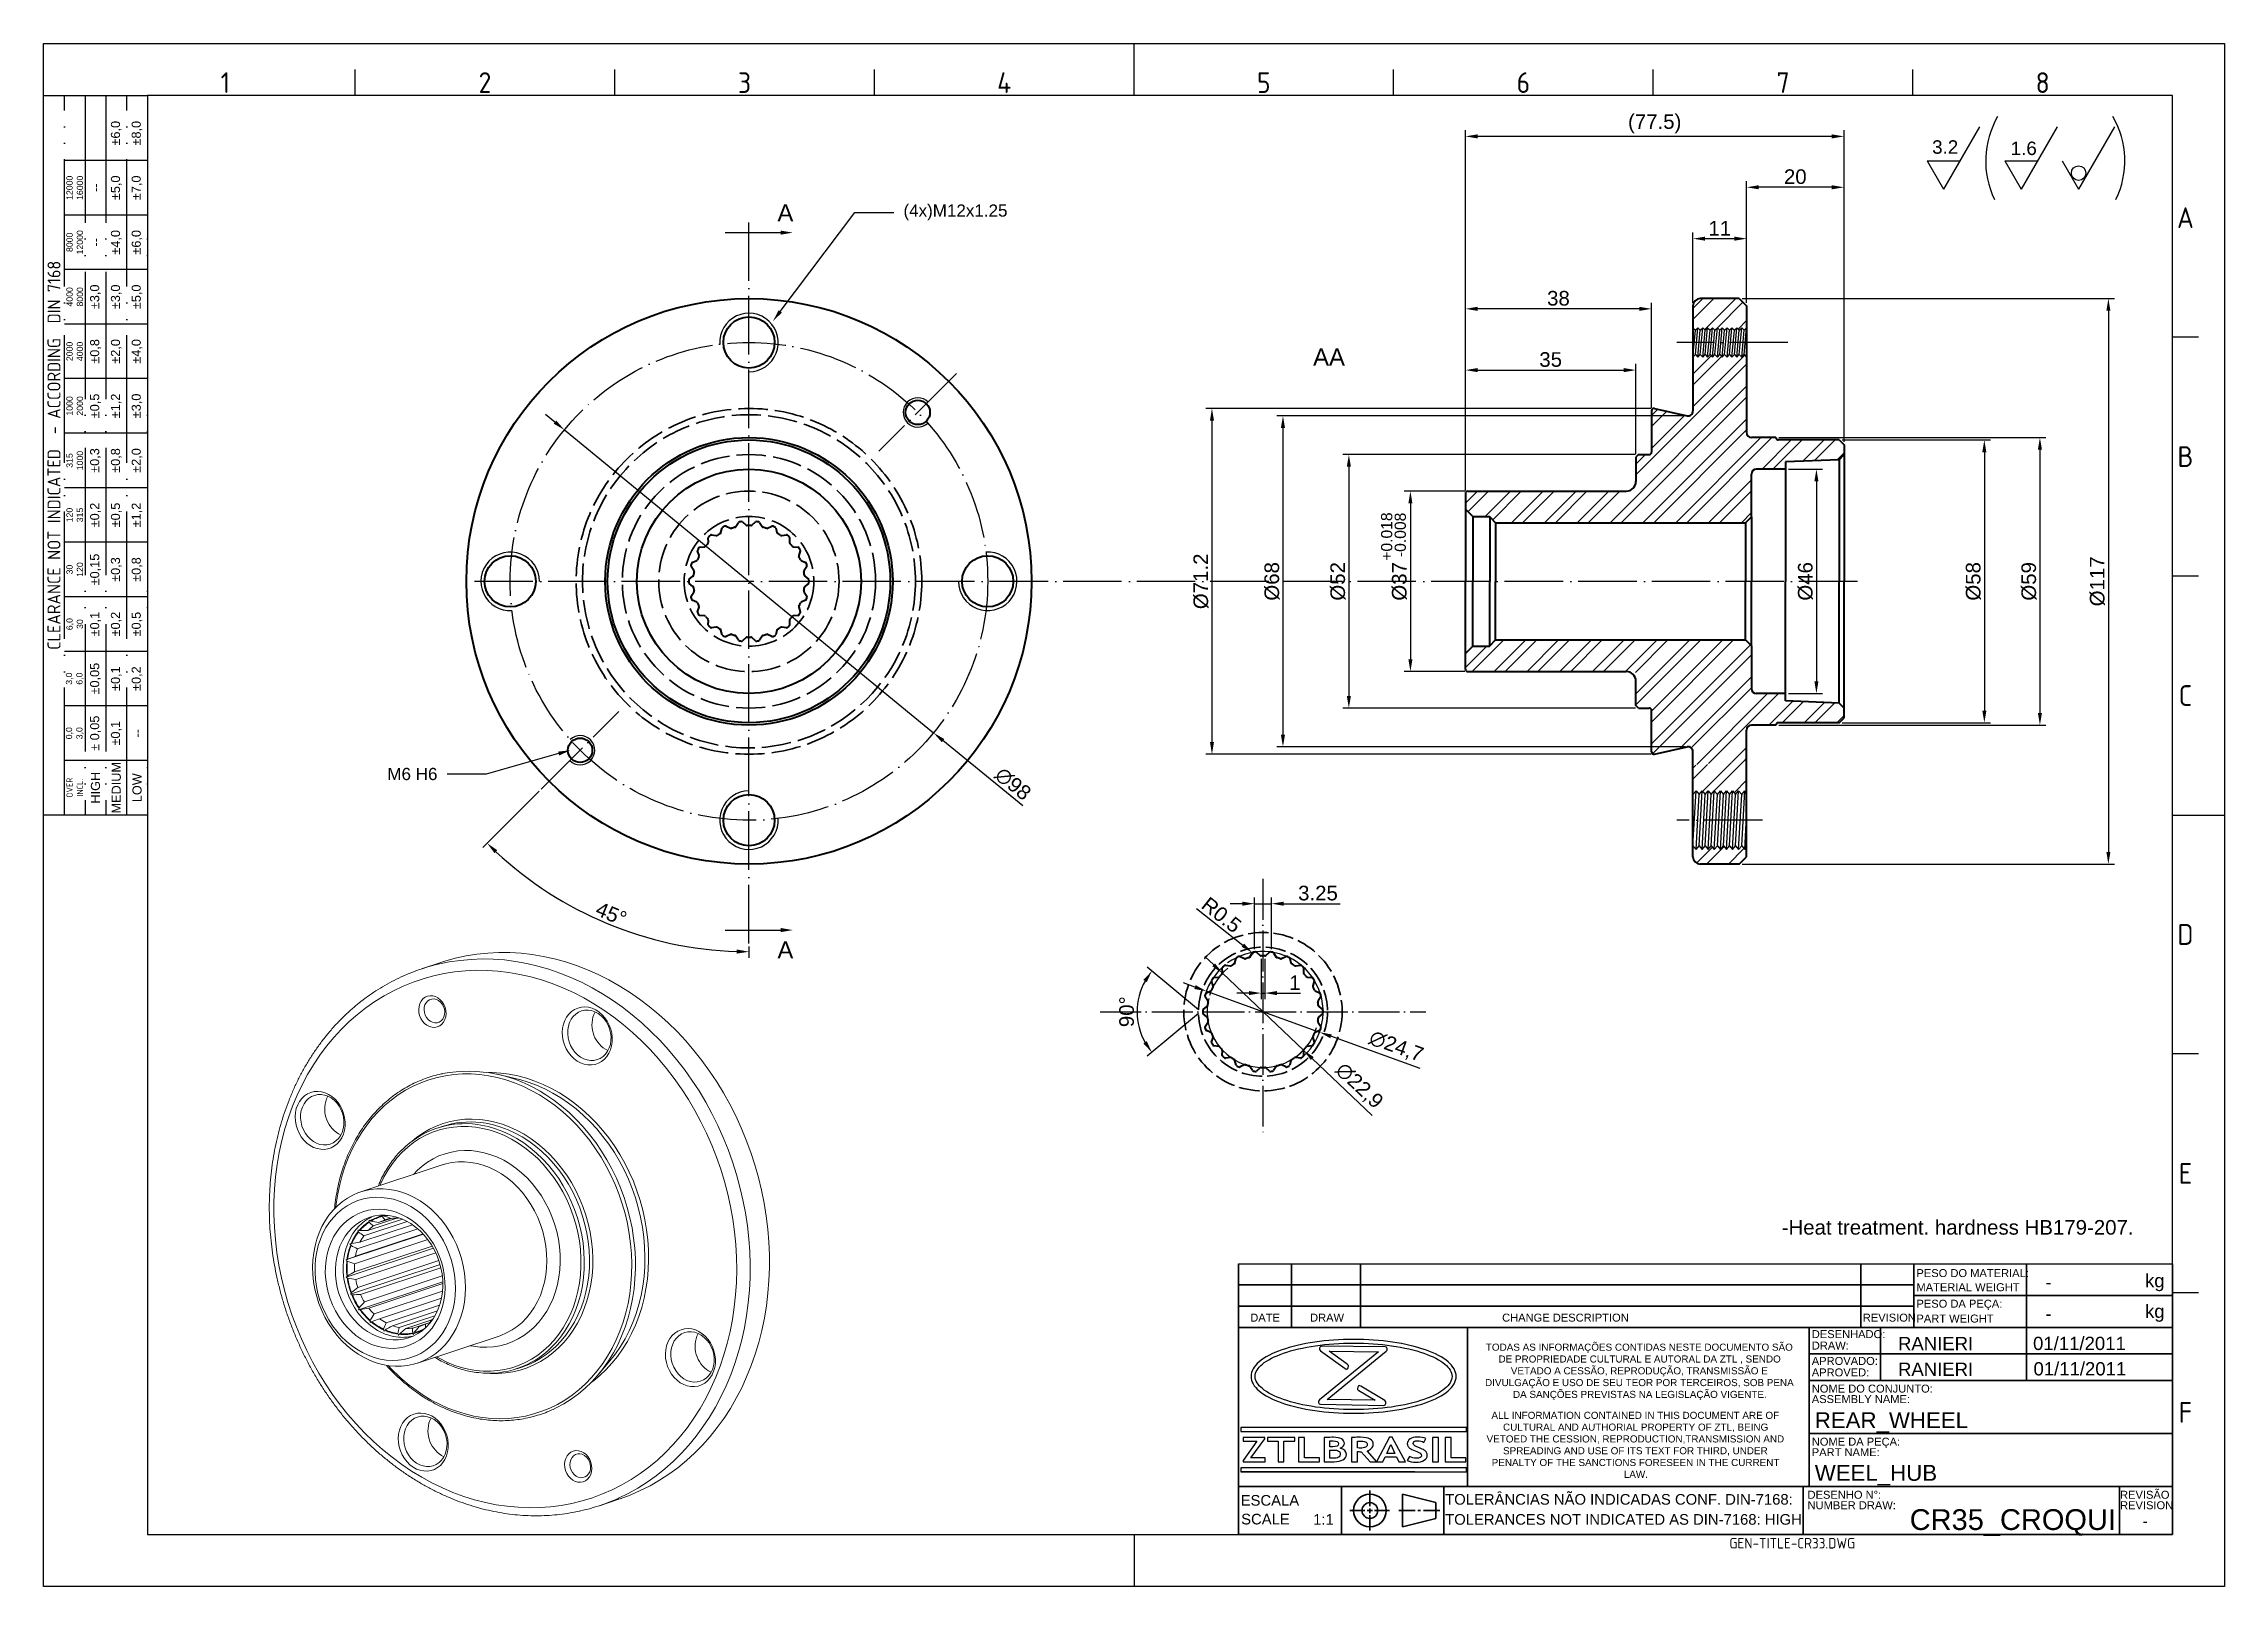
# Model space of a CAD drawing. Header units: millimetres. Extents: x 2429 to 2877, y 1091 to 1407.
import ezdxf
from ezdxf import colors
from ezdxf.entities.mleader import LeaderData, LeaderLine
from ezdxf.enums import TextEntityAlignment as Align
from ezdxf.math import Vec2, Vec3

# ---------------------------------------------------------------- set-up
doc = ezdxf.new("R2010")
doc.units = ezdxf.units.MM
for name, pattern in [('ACAD_ISO02W100', [15, 12, -3]), ('ACAD_ISO04W100', [30, 24, -3, 0, -3]), ('ACAD_ISO05W100', [33, 24, -3, 0, -3, 0, -3])]:
    doc.linetypes.add(name, pattern=pattern)
for name, color, linetype, lineweight in [('AM_0', 7, 'Continuous', 40), ('AM_4', 1, 'ACAD_ISO04W100', 25), ('AM_5', 3, 'Continuous', 25), ('AM_7', 4, 'Continuous', 35), ('AM_8', 40, 'ACAD_ISO02W100', 35), ('AM_BOR', 2, 'ACAD_ISO05W100', 35)]:
    doc.layers.add(name, color=color, linetype=linetype, lineweight=lineweight)
doc.layers.add('Camada 1', color=7, linetype='Continuous')
doc.styles.add('ACISOTS', font='isocp.shx', dxfattribs={"height": 1})
doc.styles.get("Standard").update_dxf_attribs({"font": 'arial.ttf'})
doc.dimstyles.new('ISO-25', dxfattribs={"dimtxt": 3, "dimasz": 2.5, "dimexe": 1.25, "dimexo": 0.625, "dimtad": 1, "dimtxsty": 'Standard', "dimcen": 2.5, "dimadec": 0, "dimazin": 0, "dimtfac": 1, "dimtmove": 0, "dimatfit": 3, "dimfxl": 1, "dimarcsym": 0})

msp = doc.modelspace()

# ---------------------------------------------------------------- texts
at = {"insert": (2785.732, 1166.146), "char_height": 3, "width": 73.62749, "attachment_point": 1}
msp.add_mtext('-Heat treatment. hardness HB179-207.', dxfattribs=at)
at = {"color": 0, "linetype": 'Continuous', "char_height": 1.452, "attachment_point": 1}
for s, insert in [('\\pi0.40137;TODAS AS INFORMAÇÕES CONTIDAS NESTE DOCUMENTO SÃO \\P\\pi2.9889;DE PROPRIEDADE CULTURAL E AUTORAL DA ZTL , SENDO \\P\\pi5.5165;VETADO A CESSÃO, REPRODUÇÃO, TRANSMISSÃO E \\P\\pi0.23646;DIVULGAÇÃO E USO DE SEU TEOR POR TERCEIROS, SOB PENA \\P\\pi5.9598;DA SANÇÕES PREVISTAS NA LEGISLAÇÃO VIGENTE.', (2724.624, 1140.788)), ('\\pi2.3521;ALL INFORMATION CONTAINED IN THIS DOCUMENT ARE OF \\P\\pi4.7272;CULTURAL AND AUTHORIAL PROPERTY OF ZTL, BEING  \\P\\pi1.3482;VETOED THE CESSION, REPRODUCTION,TRANSMISSION AND \\P\\pi4.7301;SPREADING AND USE OF ITS TEXT FOR THIRD, UNDER \\P\\pi2.4026;PENALTY OF THE SANCTIONS FORESEEN IN THE CURRENT \\P\\pi29.515;LAW.', (2723.816, 1126.812))]:
    msp.add_mtext_dynamic_manual_height_columns(s, width=63.66463, gutter_width=12.5, heights=[0], dxfattribs=dict(at, insert=insert))
at = {"layer": 'AM_5'}
for s, width, insert, char_height, attachment_point in [('3.2', 18.23779, (2816.606, 1387.641), 2.76, 1), ('1.6', 18.23779, (2832.727, 1387.374), 2.76, 1), ('A', 12.46166, (2579.641, 1371.015), 3.5, 7), ('AA', 12.46166, (2689.575, 1344.935), 3.5, 1), ('A', 12.46166, (2579.641, 1223.312), 3.5, 1)]:
    msp.add_mtext_dynamic_manual_height_columns(s, width=width, gutter_width=12.5, heights=[0], dxfattribs=dict(at, insert=insert, char_height=char_height, attachment_point=attachment_point))
at = {"layer": 'AM_5', "char_height": 2.3, "attachment_point": 1, "rotation": 90}
for s, insert in [('+0.018', (2703.513, 1301.393)), ('-0.008', (2706.301, 1302.138))]:
    msp.add_mtext_dynamic_manual_height_columns(s, width=18.23779, gutter_width=12.5, heights=[0], dxfattribs=dict(at, insert=insert))
at = {"layer": 'AM_8', "color": 0, "linetype": 'Continuous'}
for s, height, p in [('PESO DO MATERIAL:', 1.6335, (2813.382, 1154.445)), ('kg', 2.7225, (2860.298, 1152.357)), ('MATERIAL WEIGHT', 1.6335, (2813.382, 1151.552)), ('DATE', 1.6335, (2676.673, 1145.31)), ('DRAW', 1.6335, (2688.945, 1145.31)), ('CHANGE DESCRIPTION', 1.6335, (2728.36, 1145.31)), ('REVISION', 1.6335, (2802.375, 1145.31)), ('PESO DA PEÇA:', 1.6335, (2813.382, 1148.167)), ('PART WEIGHT', 1.6335, (2813.382, 1145.119)), ('kg', 2.7225, (2860.298, 1146.076)), ('DESENHADO:', 1.6335, (2791.906, 1141.925)), ('APROVADO:', 1.6335, (2791.906, 1136.423)), ('DRAW:', 1.6335, (2791.906, 1139.575)), ('APROVED:', 1.6335, (2791.906, 1134.074)), ('NOME DO CONJUNTO:', 1.6335, (2791.906, 1130.75)), ('ASSEMBLY NAME:', 1.6335, (2791.906, 1128.599)), ('NOME DA PEÇA:', 1.6335, (2791.906, 1119.86)), ('PART NAME:', 1.6335, (2791.906, 1117.709)), ('TOLERÂNCIAS NÃO INDICADAS CONF. DIN-7168:', 2.178, (2716.667, 1107.756)), ('DESENHO N%%d:', 1.6335, (2791.037, 1108.97)), ('REVISÃO', 1.6335, (2855.172, 1108.97)), ('SCALE', 2.178, (2674.807, 1103.704)), ('ESCALA', 2.178, (2674.705, 1107.553)), ('1:1', 2.178, (2689.573, 1103.645)), ('TOLERANCES NOT INDICATED AS DIN-7168: HIGH', 2.178, (2716.667, 1103.645)), ('NUMBER DRAW:', 1.6335, (2791.037, 1106.819)), ('REVISION', 1.6335, (2855.172, 1106.819))]:
    msp.add_text(s, height=height, dxfattribs=at).set_placement(p)
for p in [(2839.856, 1153.409), (2839.856, 1146.93)]:
    msp.add_attdef('-', text='', height=2.723, dxfattribs=at).set_placement(p, align=Align.MIDDLE_LEFT)
for tag, p, height in [('RANIERI', (2809.601, 1139.446), 2.723), ('01/11/2011', (2837.316, 1139.478), 2.723), ('RANIERI', (2809.599, 1134.178), 2.723), ('01/11/2011', (2837.404, 1134.268), 2.723), ('REAR_WHEEL', (2792.521, 1123.459), 3.267), ('WEEL_HUB', (2792.521, 1112.652), 3.267), ('CR35_CROQUI', (2812.007, 1102.564), 4.259)]:
    msp.add_attdef(tag, p, '', height=height, dxfattribs=at)
at = {"layer": 'AM_8', "color": 0, "linetype": 'Continuous', "style": 'ACISOTS'}
msp.add_attdef('GEN-TITLE-CR33.DWG', (2774.997, 1098.763), '', height=2.178, dxfattribs=at)
at = {"layer": 'AM_8', "color": 0, "linetype": 'Continuous'}
msp.add_attdef('-', text='', height=2.13, dxfattribs=at).set_placement((2860.326, 1104.363), align=Align.MIDDLE_CENTER)

# ---------------------------------------------------------------- blocks, each defined once
blk = doc.blocks.new('A3 ZTL')
for p, q in [((19.57, 280.82), (19.57, 9.78)), ((401.17, 280.82), (19.57, 280.82)), ((401.17, 9.78), (401.17, 280.82)), ((19.57, 9.78), (401.17, 9.78))]:
    blk.add_line(p, q)
at = {"layer": 'AM_BOR', "color": 135, "linetype": 'Continuous', "lineweight": 25}
for p, q in [((0, 0), (0, 290.61)), ((0, 290.61), (410.96, 290.61)), ((410.96, 290.61), (410.96, 0)), ((410.96, 0), (0, 0))]:
    blk.add_line(p, q, dxfattribs=at)
at = {"layer": 'AM_BOR', "color": 135, "lineweight": 25}
for p, q in [((205.48, 280.82), (205.48, 290.61)), ((58.71, 280.82), (58.71, 285.71)), ((107.63, 280.82), (107.63, 285.71)), ((156.56, 280.82), (156.56, 285.71)), ((254.4, 280.82), (254.4, 285.71)), ((303.33, 280.82), (303.33, 285.71)), ((352.25, 280.82), (352.25, 285.71)), ((3.91, 145.3), (3.91, 280.82)), ((7.83, 280.82), (7.83, 145.3)), ((11.74, 280.82), (11.74, 145.3)), ((15.66, 145.3), (15.66, 280.82)), ((19.57, 268.59), (3.91, 268.59)), ((19.57, 258.32), (3.91, 258.32)), ((19.57, 248.04), (3.91, 248.04)), ((19.57, 237.77), (3.91, 237.77)), ((406.07, 235.32), (401.17, 235.32)), ((19.57, 227.5), (3.91, 227.5)), ((19.57, 217.22), (3.91, 217.22)), ((19.57, 206.95), (3.91, 206.95)), ((19.57, 196.67), (3.91, 196.67)), ((406.07, 190.31), (401.17, 190.31)), ((19.57, 186.4), (3.91, 186.4)), ((19.57, 176.13), (3.91, 176.13)), ((19.57, 165.85), (3.91, 165.85)), ((19.57, 155.58), (3.91, 155.58)), ((401.17, 145.3), (410.96, 145.3)), ((406.07, 100.29), (401.17, 100.29)), ((406.07, 55.28), (401.17, 55.28)), ((205.48, 9.78), (205.48, 0))]:
    blk.add_line(p, q, dxfattribs=at)
blk.add_lwpolyline([(19.57, 145.3), (0, 145.3), (0, 280.82), (19.57, 280.82)], close=True, dxfattribs=at)
at = {"layer": 'AM_BOR', "color": 135, "lineweight": 25, "style": 'ACISOTS'}
for s, p in [('1', (34.25, 283.27)), ('2', (83.17, 283.27)), ('3', (132.09, 283.27)), ('4', (181.02, 283.27)), ('5', (229.94, 283.27)), ('6', (278.86, 283.27)), ('7', (327.79, 283.27)), ('8', (376.71, 283.27)), ('A', (403.62, 257.83)), ('B', (403.62, 212.82)), ('C', (403.62, 167.81)), ('D', (403.62, 122.8)), ('E', (403.62, 77.79)), ('F', (403.62, 32.78))]:
    blk.add_text(s, height=3.91, dxfattribs=at).set_placement(p, align=Align.MIDDLE)
at = {"layer": 'AM_BOR', "color": 135, "lineweight": 25, "attachment_point": 5, "rotation": 90}
for s, insert, char_height, width in [('±6,0', (13.7, 273.73), 1.712, 10.274), ('±8,0', (17.61, 273.73), 1.712, 10.274), ('12000\\P16000', (5.87, 263.45), 1.174, 10.274), ('--', (9.78, 263.45), 1.712, 10.274), ('±5,0', (13.7, 263.45), 1.712, 10.274), ('±7,0', (17.61, 263.45), 1.712, 10.274), ('8000\\P12000', (5.87, 253.18), 1.174, 10.274), ('±4,0', (13.7, 253.18), 1.712, 10.274), ('±6,0', (17.61, 253.18), 1.712, 10.274), ('--', (9.78, 253.18), 1.712, 10.274), ('{\\Fisocp.shx|c0;CLEARANCE NOT INDICATED  - ACCORDING  DIN 7168}', (1.96, 213.06), 2.4462, 135.5186), ('4000\\P8000', (5.87, 242.91), 1.174, 10.274), ('±3,0', (9.78, 242.91), 1.712, 10.274), ('±3,0', (13.7, 242.91), 1.712, 10.274), ('±5,0', (17.61, 242.91), 1.712, 10.274), ('2000\\P4000', (5.87, 232.63), 1.174, 10.274), ('±0,8', (9.78, 232.63), 1.712, 10.274), ('±2,0', (13.7, 232.63), 1.712, 10.274), ('±4,0', (17.61, 232.63), 1.712, 10.274), ('1000\\P2000', (5.87, 222.36), 1.174, 10.274), ('±0,5', (9.78, 222.36), 1.712, 10.274), ('±1,2', (13.7, 222.36), 1.712, 10.274), ('±3,0', (17.61, 222.36), 1.712, 10.274), ('315\\P1000', (5.87, 212.08), 1.174, 10.274), ('±0,3', (9.78, 212.08), 1.712, 10.274), ('±0,8', (13.7, 212.08), 1.712, 10.274), ('±2,0', (17.61, 212.08), 1.712, 10.274), ('120\\P315', (5.87, 201.81), 1.174, 10.274), ('±0,2', (9.78, 201.81), 1.712, 10.274), ('±0,5', (13.7, 201.81), 1.712, 10.274), ('±1,2', (17.61, 201.81), 1.712, 10.274), ('±0,15', (9.78, 191.54), 1.712, 10.274), ('±0,3', (13.7, 191.54), 1.712, 10.274), ('±0,8', (17.61, 191.54), 1.712, 10.274), ('30\\P120', (5.87, 191.54), 1.174, 10.274), ('6,0\\P30', (5.87, 181.26), 1.174, 10.274), ('±0,1', (9.78, 181.26), 1.712, 10.274), ('±0,2', (13.7, 181.26), 1.712, 10.274), ('±0,5', (17.61, 181.26), 1.712, 10.274), ('±0,05', (9.78, 170.99), 1.712, 10.274), ('±0,1', (13.7, 170.99), 1.712, 10.274), ('±0,2', (17.61, 170.99), 1.712, 10.274), ('3,0\\P6,0', (5.87, 170.99), 1.174, 10.274), ('0,0\\P3,0', (5.87, 160.71), 1.174, 10.274), ('± 0,05', (9.78, 160.71), 1.712, 10.274), ('\\pt4.69206;±0,1', (13.7, 160.71), 1.7123, 10.274), ('--', (17.61, 160.71), 1.712, 10.274), ('{\\Fisocp.shx|c0;OVER\\PINCL.}', (5.87, 150.44), 1.1742, 10.274), ('HIGH', (9.78, 150.44), 1.712, 10.274), ('MEDIUM', (13.7, 150.44), 1.712, 10.274), ('LOW', (17.61, 150.44), 1.712, 10.274)]:
    blk.add_mtext(s, dxfattribs=dict(at, insert=insert, char_height=char_height, width=width))
blk = doc.blocks.new('*D48')
at = {"layer": 'AM_5', "color": 0, "lineweight": -2}
for p, q in [((2530.74, 1254.11), (2519.18, 1242.55)), ((2573.8, 1222.28), (2573.8, 1219.93))]:
    blk.add_line(p, q, dxfattribs=at)
blk.add_arc((2573.8, 1297.16), 75.98, 226.8852, 268.1148, dxfattribs=at)
at = {"layer": 'AM_5', "color": 0}
for points in [[(2521.58, 1241.4), (2522.15, 1242), (2520.07, 1243.44)], [(2571.3, 1221.64), (2571.29, 1220.8), (2573.8, 1221.18)]]:
    blk.add_solid(points, dxfattribs=at)
at = {"layer": 'Defpoints', "color": 0}
for p in [(2573.8, 1371.42), (2547.12, 1270.48), (2531.18, 1254.55), (2535.8, 1231.36), (2573.8, 1222.9)]:
    blk.add_point(p, dxfattribs=at)
at = {"layer": 'AM_5', "color": 0, "insert": (2545.54, 1228.95), "char_height": 3, "attachment_point": 5, "rotation": 337.5}
blk.add_mtext('45°', dxfattribs=at)
blk = doc.blocks.new('*D49')
at = {"layer": 'AM_5', "color": 0, "lineweight": -2}
for p, q in [((2533.98, 1329.83), (2532.05, 1331.41)), ((2535.91, 1328.24), (2611.68, 1266.08)), ((2629.97, 1251.08), (2613.61, 1264.5))]:
    blk.add_line(p, q, dxfattribs=at)
at = {"layer": 'AM_5', "color": 0}
for points in [[(2534.25, 1330.15), (2533.72, 1329.51), (2535.91, 1328.24)], [(2613.88, 1264.82), (2613.35, 1264.18), (2611.68, 1266.08)]]:
    blk.add_solid(points, dxfattribs=at)
at = {"layer": 'Defpoints', "color": 0}
for p in [(2535.91, 1328.24), (2611.68, 1266.08)]:
    blk.add_point(p, dxfattribs=at)
at = {"layer": 'AM_5', "color": 0, "insert": (2627.98, 1255.61), "char_height": 3, "attachment_point": 5, "rotation": 320.634}
blk.add_mtext('∅98', dxfattribs=at)
blk = doc.blocks.new('*D50')
at = {"layer": 'AM_5', "color": 0, "lineweight": -2}
for p, q in [((2777.65, 1355.16), (2854.02, 1355.16)), ((2852.77, 1352.66), (2852.77, 1241.66)), ((2777.65, 1239.16), (2854.02, 1239.16))]:
    blk.add_line(p, q, dxfattribs=at)
at = {"layer": 'AM_5', "color": 0}
for points in [[(2852.36, 1352.66), (2853.19, 1352.66), (2852.77, 1355.16)], [(2852.36, 1241.66), (2853.19, 1241.66), (2852.77, 1239.16)]]:
    blk.add_solid(points, dxfattribs=at)
at = {"layer": 'Defpoints', "color": 0}
for p in [(2777.02, 1355.16), (2777.02, 1239.16), (2852.77, 1239.16)]:
    blk.add_point(p, dxfattribs=at)
at = {"layer": 'AM_5', "color": 0, "insert": (2850.53, 1297.16), "char_height": 3, "attachment_point": 5, "rotation": 90}
blk.add_mtext('%%C117', dxfattribs=at)
blk = doc.blocks.new('*D51')
at = {"layer": 'AM_5', "color": 0, "lineweight": -2}
for p, q in [((2785.15, 1326.66), (2839.97, 1326.66)), ((2838.72, 1324.16), (2838.72, 1270.16)), ((2785.15, 1267.66), (2839.97, 1267.66))]:
    blk.add_line(p, q, dxfattribs=at)
at = {"layer": 'AM_5', "color": 0}
for points in [[(2838.31, 1324.16), (2839.14, 1324.16), (2838.72, 1326.66)], [(2838.31, 1270.16), (2839.14, 1270.16), (2838.72, 1267.66)]]:
    blk.add_solid(points, dxfattribs=at)
at = {"layer": 'Defpoints', "color": 0}
for p in [(2784.52, 1326.66), (2784.52, 1267.66), (2838.72, 1267.66)]:
    blk.add_point(p, dxfattribs=at)
at = {"layer": 'AM_5', "color": 0, "insert": (2836.48, 1297.16), "char_height": 3, "attachment_point": 5, "rotation": 90}
blk.add_mtext('%%C59', dxfattribs=at)
blk = doc.blocks.new('*D52')
at = {"layer": 'AM_5', "color": 0, "lineweight": -2}
for p, q in [((2798.15, 1326.16), (2828.57, 1326.16)), ((2827.32, 1323.66), (2827.32, 1270.66)), ((2798.15, 1268.16), (2828.57, 1268.16))]:
    blk.add_line(p, q, dxfattribs=at)
at = {"layer": 'AM_5', "color": 0}
for points in [[(2826.9, 1323.66), (2827.74, 1323.66), (2827.32, 1326.16)], [(2826.9, 1270.66), (2827.74, 1270.66), (2827.32, 1268.16)]]:
    blk.add_solid(points, dxfattribs=at)
at = {"layer": 'Defpoints', "color": 0}
for p in [(2797.52, 1326.16), (2797.52, 1268.16), (2827.32, 1268.16)]:
    blk.add_point(p, dxfattribs=at)
at = {"layer": 'AM_5', "color": 0, "insert": (2825.08, 1297.16), "char_height": 3, "attachment_point": 5, "rotation": 90}
blk.add_mtext('%%C58', dxfattribs=at)
blk = doc.blocks.new('*D53')
at = {"layer": 'AM_5', "color": 0, "lineweight": -2}
for p, q in [((2787.15, 1320.16), (2794.11, 1320.16)), ((2792.86, 1317.66), (2792.86, 1276.66)), ((2787.15, 1274.16), (2794.11, 1274.16))]:
    blk.add_line(p, q, dxfattribs=at)
at = {"layer": 'AM_5', "color": 0}
for points in [[(2792.44, 1317.66), (2793.28, 1317.66), (2792.86, 1320.16)], [(2792.44, 1276.66), (2793.28, 1276.66), (2792.86, 1274.16)]]:
    blk.add_solid(points, dxfattribs=at)
at = {"layer": 'Defpoints', "color": 0}
for p in [(2786.52, 1320.16), (2786.52, 1274.16), (2792.86, 1274.16)]:
    blk.add_point(p, dxfattribs=at)
at = {"layer": 'AM_5', "color": 0, "insert": (2790.62, 1297.16), "char_height": 3, "attachment_point": 5, "rotation": 90}
blk.add_mtext('%%C46', dxfattribs=at)
blk = doc.blocks.new('*D55')
at = {"layer": 'AM_5', "color": 0, "lineweight": -2}
for p, q in [((2767.52, 1354.29), (2767.52, 1368.71)), ((2770.02, 1367.46), (2776.02, 1367.46)), ((2778.52, 1354.29), (2778.52, 1368.71))]:
    blk.add_line(p, q, dxfattribs=at)
at = {"layer": 'AM_5', "color": 0}
for points in [[(2770.02, 1367.88), (2770.02, 1367.04), (2767.52, 1367.46)], [(2776.02, 1367.88), (2776.02, 1367.04), (2778.52, 1367.46)]]:
    blk.add_solid(points, dxfattribs=at)
at = {"layer": 'Defpoints', "color": 0}
for p in [(2778.52, 1367.46), (2767.52, 1353.66), (2778.52, 1353.66)]:
    blk.add_point(p, dxfattribs=at)
at = {"layer": 'AM_5', "color": 0, "insert": (2773.02, 1369.59), "char_height": 3, "attachment_point": 5}
blk.add_mtext('11', dxfattribs=at)
blk = doc.blocks.new('*D56')
at = {"layer": 'AM_5', "color": 0, "lineweight": -2}
for p, q in [((2778.52, 1354.29), (2778.52, 1379.25)), ((2798.52, 1325.79), (2798.52, 1379.25)), ((2796.02, 1378), (2781.02, 1378))]:
    blk.add_line(p, q, dxfattribs=at)
at = {"layer": 'AM_5', "color": 0}
for points in [[(2781.02, 1378.42), (2781.02, 1377.59), (2778.52, 1378)], [(2796.02, 1378.42), (2796.02, 1377.59), (2798.52, 1378)]]:
    blk.add_solid(points, dxfattribs=at)
at = {"layer": 'Defpoints', "color": 0}
for p in [(2778.52, 1378), (2778.52, 1353.66), (2798.52, 1325.16)]:
    blk.add_point(p, dxfattribs=at)
at = {"layer": 'AM_5', "color": 0, "insert": (2788.52, 1380.16), "char_height": 3, "attachment_point": 5}
blk.add_mtext('20', dxfattribs=at)
blk = doc.blocks.new('*D57')
at = {"layer": 'AM_5', "color": 0, "lineweight": -2}
for p, q in [((2720.82, 1315.79), (2720.82, 1341.75)), ((2723.32, 1340.5), (2753.32, 1340.5)), ((2755.82, 1323.29), (2755.82, 1341.75))]:
    blk.add_line(p, q, dxfattribs=at)
at = {"layer": 'AM_5', "color": 0}
for points in [[(2723.32, 1340.91), (2723.32, 1340.08), (2720.82, 1340.5)], [(2753.32, 1340.91), (2753.32, 1340.08), (2755.82, 1340.5)]]:
    blk.add_solid(points, dxfattribs=at)
at = {"layer": 'Defpoints', "color": 0}
for p in [(2755.82, 1340.5), (2755.82, 1322.66), (2720.82, 1315.16)]:
    blk.add_point(p, dxfattribs=at)
at = {"layer": 'AM_5', "color": 0, "insert": (2738.32, 1342.65), "char_height": 3, "attachment_point": 5}
blk.add_mtext('35', dxfattribs=at)
blk = doc.blocks.new('*D58')
at = {"layer": 'AM_5', "color": 0, "lineweight": -2}
for p, q in [((2720.82, 1315.79), (2720.82, 1354.31)), ((2756.52, 1353.06), (2723.32, 1353.06)), ((2759.02, 1332.76), (2759.02, 1354.31))]:
    blk.add_line(p, q, dxfattribs=at)
at = {"layer": 'AM_5', "color": 0}
for points in [[(2723.32, 1353.48), (2723.32, 1352.65), (2720.82, 1353.06)], [(2756.52, 1353.48), (2756.52, 1352.65), (2759.02, 1353.06)]]:
    blk.add_solid(points, dxfattribs=at)
at = {"layer": 'Defpoints', "color": 0}
for p in [(2720.82, 1353.06), (2759.02, 1332.14), (2720.82, 1315.16)]:
    blk.add_point(p, dxfattribs=at)
at = {"layer": 'AM_5', "color": 0, "insert": (2739.92, 1355.22), "char_height": 3, "attachment_point": 5}
blk.add_mtext('38', dxfattribs=at)
blk = doc.blocks.new('*D60')
at = {"layer": 'AM_5', "color": 0, "lineweight": -2}
for p, q in [((2720.82, 1317.04), (2720.82, 1389.69)), ((2796.02, 1388.44), (2723.32, 1388.44)), ((2798.52, 1326.41), (2798.52, 1389.69))]:
    blk.add_line(p, q, dxfattribs=at)
at = {"layer": 'AM_5', "color": 0}
for points in [[(2723.32, 1388.86), (2723.32, 1388.02), (2720.82, 1388.44)], [(2796.02, 1388.86), (2796.02, 1388.02), (2798.52, 1388.44)]]:
    blk.add_solid(points, dxfattribs=at)
at = {"layer": 'Defpoints', "color": 0}
for p in [(2720.82, 1388.44), (2798.52, 1325.79), (2720.82, 1316.41)]:
    blk.add_point(p, dxfattribs=at)
at = {"layer": 'AM_5', "color": 0, "insert": (2759.67, 1391.03), "char_height": 3, "attachment_point": 5}
blk.add_mtext('(77.5)', dxfattribs=at)
blk = doc.blocks.new('*D61')
at = {"layer": 'AM_5', "color": 0, "lineweight": -2}
for p, q in [((2758.9, 1332.64), (2667.56, 1332.64)), ((2668.81, 1330.14), (2668.81, 1264.19)), ((2758.9, 1261.69), (2667.56, 1261.69))]:
    blk.add_line(p, q, dxfattribs=at)
at = {"layer": 'AM_5', "color": 0}
for points in [[(2668.4, 1330.14), (2669.23, 1330.14), (2668.81, 1332.64)], [(2668.4, 1264.19), (2669.23, 1264.19), (2668.81, 1261.69)]]:
    blk.add_solid(points, dxfattribs=at)
at = {"layer": 'Defpoints', "color": 0}
for p in [(2759.52, 1332.64), (2668.81, 1261.69), (2759.52, 1261.69)]:
    blk.add_point(p, dxfattribs=at)
at = {"layer": 'AM_5', "color": 0, "insert": (2666.57, 1297.16), "char_height": 3, "attachment_point": 5, "rotation": 90}
blk.add_mtext('%%c71.2', dxfattribs=at)
blk = doc.blocks.new('*D62')
at = {"layer": 'AM_5', "color": 0, "lineweight": -2}
for p, q in [((2765.9, 1331.11), (2682.13, 1331.11)), ((2683.38, 1328.61), (2683.38, 1265.72)), ((2765.9, 1263.22), (2682.13, 1263.22))]:
    blk.add_line(p, q, dxfattribs=at)
at = {"layer": 'AM_5', "color": 0}
for points in [[(2682.96, 1328.61), (2683.8, 1328.61), (2683.38, 1331.11)], [(2682.96, 1265.72), (2683.8, 1265.72), (2683.38, 1263.22)]]:
    blk.add_solid(points, dxfattribs=at)
at = {"layer": 'Defpoints', "color": 0}
for p in [(2766.52, 1331.11), (2683.38, 1263.22), (2766.52, 1263.22)]:
    blk.add_point(p, dxfattribs=at)
at = {"layer": 'AM_5', "color": 0, "insert": (2681.14, 1297.16), "char_height": 3, "attachment_point": 5, "rotation": 90}
blk.add_mtext('%%C68', dxfattribs=at)
blk = doc.blocks.new('*D63')
at = {"layer": 'AM_5', "color": 0, "lineweight": -2}
for p, q in [((2755.7, 1323.16), (2695.66, 1323.16)), ((2696.91, 1320.66), (2696.91, 1273.66)), ((2755.7, 1271.16), (2695.66, 1271.16))]:
    blk.add_line(p, q, dxfattribs=at)
at = {"layer": 'AM_5', "color": 0}
for points in [[(2696.49, 1320.66), (2697.33, 1320.66), (2696.91, 1323.16)], [(2696.49, 1273.66), (2697.33, 1273.66), (2696.91, 1271.16)]]:
    blk.add_solid(points, dxfattribs=at)
at = {"layer": 'Defpoints', "color": 0}
for p in [(2756.32, 1323.16), (2696.91, 1271.16), (2756.32, 1271.16)]:
    blk.add_point(p, dxfattribs=at)
at = {"layer": 'AM_5', "color": 0, "insert": (2694.67, 1297.16), "char_height": 3, "attachment_point": 5, "rotation": 90}
blk.add_mtext('%%C52', dxfattribs=at)
blk = doc.blocks.new('*D64')
at = {"layer": 'AM_5', "color": 0, "lineweight": -2}
for p, q in [((2720.7, 1315.66), (2708.29, 1315.66)), ((2709.54, 1313.16), (2709.54, 1281.16)), ((2720.7, 1278.66), (2708.29, 1278.66))]:
    blk.add_line(p, q, dxfattribs=at)
at = {"layer": 'AM_5', "color": 0}
for points in [[(2709.12, 1313.16), (2709.95, 1313.16), (2709.54, 1315.66)], [(2709.12, 1281.16), (2709.95, 1281.16), (2709.54, 1278.66)]]:
    blk.add_solid(points, dxfattribs=at)
at = {"layer": 'Defpoints', "color": 0}
for p in [(2721.32, 1315.66), (2709.54, 1278.66), (2721.32, 1278.66)]:
    blk.add_point(p, dxfattribs=at)
at = {"layer": 'AM_5', "color": 0, "insert": (2707.3, 1297.16), "char_height": 3, "attachment_point": 5, "rotation": 90}
blk.add_mtext('%%C37', dxfattribs=at)
blk = doc.blocks.new('*D93')
at = {"layer": 'AM_5', "color": 0, "lineweight": -2}
for p, q in [((2665.66, 1230.02), (2675.16, 1222.51)), ((2677.36, 1220.78), (2677.12, 1220.97))]:
    blk.add_line(p, q, dxfattribs=at)
at = {"layer": 'AM_5', "color": 0}
blk.add_solid([(2675.42, 1222.84), (2674.9, 1222.19), (2677.12, 1220.97)], dxfattribs=at)
at = {"layer": 'Defpoints', "color": 0}
for p in [(2677.12, 1220.97), (2677.36, 1220.78)]:
    blk.add_point(p, dxfattribs=at)
at = {"layer": 'AM_5', "color": 0, "insert": (2670.77, 1228.73), "char_height": 3, "attachment_point": 5, "rotation": 321.7106}
blk.add_mtext('R0.5', dxfattribs=at)
blk = doc.blocks.new('*D94')
at = {"layer": 'AM_5', "color": 0, "lineweight": -2}
for p, q in [((2678.91, 1219.7), (2678.91, 1211.45)), ((2679.65, 1219.7), (2679.65, 1211.45)), ((2676.41, 1212.7), (2673.91, 1212.7)), ((2678.91, 1212.7), (2679.65, 1212.7)), ((2682.15, 1212.7), (2687, 1212.7))]:
    blk.add_line(p, q, dxfattribs=at)
at = {"layer": 'AM_5', "color": 0}
for points in [[(2676.41, 1213.12), (2676.41, 1212.28), (2678.91, 1212.7)], [(2682.15, 1213.12), (2682.15, 1212.28), (2679.65, 1212.7)]]:
    blk.add_solid(points, dxfattribs=at)
at = {"layer": 'Defpoints', "color": 0}
for p in [(2678.91, 1220.33), (2679.65, 1220.33), (2679.65, 1212.7)]:
    blk.add_point(p, dxfattribs=at)
at = {"layer": 'AM_5', "color": 0, "insert": (2685.83, 1214.83), "char_height": 3, "attachment_point": 5}
blk.add_mtext('1', dxfattribs=at)
blk = doc.blocks.new('*D95')
at = {"layer": 'AM_5', "color": 0, "lineweight": -2}
for p, q in [((2675.02, 1231.04), (2672.52, 1231.04)), ((2677.52, 1221.73), (2677.52, 1232.29)), ((2677.52, 1231.04), (2681.04, 1231.04)), ((2681.04, 1221.73), (2681.04, 1232.29)), ((2683.54, 1231.04), (2695.1, 1231.04))]:
    blk.add_line(p, q, dxfattribs=at)
at = {"layer": 'AM_5', "color": 0}
for points in [[(2675.02, 1231.46), (2675.02, 1230.62), (2677.52, 1231.04)], [(2683.54, 1231.46), (2683.54, 1230.62), (2681.04, 1231.04)]]:
    blk.add_solid(points, dxfattribs=at)
at = {"layer": 'Defpoints', "color": 0}
for p in [(2681.04, 1231.04), (2677.52, 1221.11), (2681.04, 1221.11)]:
    blk.add_point(p, dxfattribs=at)
at = {"layer": 'AM_5', "color": 0, "insert": (2690.57, 1233.2), "char_height": 3, "attachment_point": 5}
blk.add_mtext('3.25', dxfattribs=at)
blk = doc.blocks.new('*D96')
at = {"layer": 'AM_5', "color": 0, "lineweight": -2}
for p, q in [((2666.03, 1209.28), (2655.53, 1218.04)), ((2666.03, 1208.48), (2655.53, 1199.73))]:
    blk.add_line(p, q, dxfattribs=at)
blk.add_arc((2666.51, 1208.88), 13.05, 151.1632, 208.8368, dxfattribs=at)
at = {"layer": 'AM_5', "color": 0}
for points in [[(2654.74, 1215.41), (2655.43, 1214.94), (2656.49, 1217.24)], [(2655.43, 1202.83), (2654.74, 1202.36), (2656.49, 1200.53)]]:
    blk.add_solid(points, dxfattribs=at)
at = {"layer": 'Defpoints', "color": 0}
for p in [(2653.82, 1211.88), (2667.04, 1209.32), (2667.04, 1208.45), (2667.79, 1209.95), (2667.79, 1207.82)]:
    blk.add_point(p, dxfattribs=at)
at = {"layer": 'AM_5', "color": 0, "insert": (2651.31, 1208.88), "char_height": 3, "attachment_point": 5, "rotation": 90}
blk.add_mtext('90%%d', dxfattribs=at)
blk = doc.blocks.new('*D97')
at = {"layer": 'AM_5', "color": 0, "lineweight": -2}
for p, q in [((2665.32, 1213.94), (2662.97, 1214.79)), ((2667.67, 1213.09), (2690.89, 1204.68)), ((2711.53, 1197.2), (2693.24, 1203.83))]:
    blk.add_line(p, q, dxfattribs=at)
blk.add_arc((2679.28, 1208.88), 12.35, 334.2912, 125.9364, dxfattribs=at)
at = {"layer": 'AM_5', "color": 0}
for points in [[(2665.46, 1214.33), (2665.18, 1213.55), (2667.67, 1213.09)], [(2693.38, 1204.22), (2693.1, 1203.43), (2690.89, 1204.68)]]:
    blk.add_solid(points, dxfattribs=at)
at = {"layer": 'Defpoints', "color": 0}
for p in [(2667.67, 1213.09), (2690.89, 1204.68)]:
    blk.add_point(p, dxfattribs=at)
at = {"layer": 'AM_5', "color": 0, "insert": (2706.59, 1201.63), "char_height": 3, "attachment_point": 5, "rotation": 340.0904}
blk.add_mtext('∅24,7', dxfattribs=at)
blk = doc.blocks.new('*D98')
at = {"layer": 'AM_5', "color": 0, "lineweight": -2}
for p, q in [((2669.17, 1218.49), (2667.35, 1220.21)), ((2670.98, 1216.77), (2687.58, 1201)), ((2701.72, 1187.56), (2689.39, 1199.27))]:
    blk.add_line(p, q, dxfattribs=at)
blk.add_arc((2679.28, 1208.88), 11.45, 166.308, 322.7191, dxfattribs=at)
at = {"layer": 'AM_5', "color": 0}
for points in [[(2669.45, 1218.79), (2668.88, 1218.19), (2670.98, 1216.77)], [(2689.68, 1199.58), (2689.11, 1198.97), (2687.58, 1201)]]:
    blk.add_solid(points, dxfattribs=at)
at = {"layer": 'Defpoints', "color": 0}
for p in [(2670.98, 1216.77), (2687.58, 1201)]:
    blk.add_point(p, dxfattribs=at)
at = {"layer": 'AM_5', "color": 0, "insert": (2698.96, 1193.6), "char_height": 3, "attachment_point": 5, "rotation": 316.4641}
blk.add_mtext('∅22,9', dxfattribs=at)

# ---------------------------------------------------------------- dimensions: what is measured, and where the dimension line sits
at = {"layer": 'AM_5'}
for base, p1, p2, text, picture, middle in [((2720.825, 1388.441), (2798.525, 1325.789), (2720.825, 1316.414), '(77.5)', '*D60', (2759.675, 1391.033)), ((2720.825, 1353.064), (2759.025, 1332.139), (2720.825, 1315.164), '38', '*D58', (2739.925, 1355.222)), ((2681.037, 1231.039), (2677.522, 1221.108), (2681.037, 1221.108), '3.25', '*D95', (2690.569, 1233.197)), ((2679.648, 1212.7), (2678.911, 1220.328), (2679.648, 1220.328), '1', '*D94', (2685.826, 1214.831))]:
    dim = msp.add_linear_dim(base=base, p1=p1, p2=p2, text=text, dimstyle='ISO-25', dxfattribs=at)
    dim.commit()
    dim.dimension.update_dxf_attribs({"geometry": picture, "text_midpoint": middle})
for base, p1, p2, picture, middle in [((2778.525, 1378.004), (2798.525, 1325.164), (2778.525, 1353.664), '*D56', (2788.525, 1380.161)), ((2778.525, 1367.459), (2767.525, 1353.664), (2778.525, 1353.664), '*D55', (2773.025, 1369.59)), ((2755.825, 1340.497), (2720.825, 1315.164), (2755.825, 1322.664), '*D57', (2738.325, 1342.655))]:
    dim = msp.add_linear_dim(base=base, p1=p1, p2=p2, dimstyle='ISO-25', dxfattribs=at)
    dim.commit()
    dim.dimension.update_dxf_attribs({"geometry": picture, "text_midpoint": middle})
dim = msp.add_angular_dim_2l(base=(2535.805, 1231.36), line1=((2573.796, 1222.904), (2573.796, 1371.423)), line2=((2531.18, 1254.548), (2547.116, 1270.483)), dimstyle='ISO-25', dxfattribs=at)
dim.commit()
dim.dimension.update_dxf_attribs({"geometry": '*D48', "text_midpoint": (2545.542, 1228.951)})
for base, p1, p2, text, picture, middle in [((2852.772, 1239.164), (2777.025, 1355.164), (2777.025, 1239.164), '%%C117', '*D50', (2850.532, 1297.164)), ((2668.813, 1261.688), (2759.525, 1332.639), (2759.525, 1261.688), '%%c71.2', '*D61', (2666.572, 1297.164)), ((2683.382, 1263.215), (2766.525, 1331.112), (2766.525, 1263.215), '%%C68', '*D62', (2681.141, 1297.164)), ((2838.724, 1267.664), (2784.525, 1326.664), (2784.525, 1267.664), '%%C59', '*D51', (2836.483, 1297.164)), ((2827.319, 1268.164), (2797.525, 1326.164), (2797.525, 1268.164), '%%C58', '*D52', (2825.078, 1297.164)), ((2696.91, 1271.164), (2756.325, 1323.164), (2756.325, 1271.164), '%%C52', '*D63', (2694.669, 1297.164)), ((2792.859, 1274.164), (2786.525, 1320.164), (2786.525, 1274.164), '%%C46', '*D53', (2790.618, 1297.164)), ((2709.538, 1278.664), (2721.325, 1315.664), (2721.325, 1278.664), '%%C37', '*D64', (2707.298, 1297.164))]:
    dim = msp.add_linear_dim(base=base, p1=p1, p2=p2, angle=90, text=text, dimstyle='ISO-25', dxfattribs=at)
    dim.commit()
    dim.dimension.update_dxf_attribs({"geometry": picture, "text_midpoint": middle})
for p1, p2, picture, middle in [((2535.914, 1328.243), (2611.679, 1266.084), '*D49', (2626.559, 1253.876)), ((2667.668, 1213.089), (2690.892, 1204.678), '*D97', (2705.743, 1199.299)), ((2670.979, 1216.771), (2687.58, 1200.997), '*D98', (2697.256, 1191.803))]:
    dim = msp.add_diameter_dim_2p(p1=p1, p2=p2, dimstyle='ISO-25', dxfattribs=at)
    dim.commit()
    dim.dimension.update_dxf_attribs({"geometry": picture, "text_midpoint": middle, "dimtype": 163})
dim = msp.add_radius_dim(center=(2677.36, 1220.78), mpoint=(2677.125, 1220.966), text='R0.5', dimstyle='ISO-25', dxfattribs=at)
dim.commit()
dim.dimension.update_dxf_attribs({"geometry": '*D93', "text_midpoint": (2670.767, 1228.733)})
dim = msp.add_angular_dim_2l(base=(2653.815, 1211.88), line1=((2667.794, 1207.817), (2667.039, 1208.446)), line2=((2667.039, 1209.321), (2667.794, 1209.95)), text='90%%d', dimstyle='ISO-25', dxfattribs=at)
dim.commit()
dim.dimension.update_dxf_attribs({"geometry": '*D96', "text_midpoint": (2651.31, 1208.884)})

# ---------------------------------------------------------------- hatches: boundary and pattern name
at = {"layer": 'AM_7'}
h = msp.add_hatch(dxfattribs=at)
h.set_pattern_fill('ANSI32', color=256, scale=0.5, style=0)
h.paths.add_polyline_path([(2778.525, 1353.664), (2777.025, 1355.164), (2769.025, 1355.164, 0.4142136), (2767.525, 1353.664), (2767.525, 1349.164), (2768.025, 1348.664), (2768.525, 1349.164), (2769.025, 1348.664), (2769.525, 1349.164), (2770.025, 1348.664), (2770.525, 1349.164), (2771.025, 1348.664), (2771.525, 1349.164), (2772.025, 1348.664), (2772.525, 1349.164), (2773.025, 1348.664), (2773.525, 1349.164), (2774.025, 1348.664), (2774.525, 1349.164), (2775.025, 1348.664), (2775.525, 1349.164), (2776.025, 1348.664), (2776.525, 1349.164), (2777.025, 1348.664), (2777.525, 1349.164), (2778.025, 1348.664), (2778.525, 1349.164)])
h.paths.add_polyline_path([(2785.025, 1326.164, -0.4142136), (2784.525, 1326.664), (2779.525, 1326.664, -0.4142136), (2778.525, 1327.664), (2778.525, 1343.164), (2778.025, 1343.664), (2777.525, 1343.164), (2777.025, 1343.664), (2776.525, 1343.164), (2776.025, 1343.664), (2775.525, 1343.164), (2775.025, 1343.664), (2774.525, 1343.164), (2774.025, 1343.664), (2773.525, 1343.164), (2773.025, 1343.664), (2772.525, 1343.164), (2772.025, 1343.664), (2771.525, 1343.164), (2771.025, 1343.664), (2770.525, 1343.164), (2770.025, 1343.664), (2769.525, 1343.164), (2769.025, 1343.664), (2768.525, 1343.164), (2768.025, 1343.664), (2767.525, 1343.164), (2767.525, 1332.112, -0.480194), (2766.307, 1331.136), (2759.634, 1332.627, 0.480194), (2759.025, 1332.139), (2759.025, 1323.664, -0.4142136), (2758.525, 1323.164), (2756.325, 1323.164), (2755.825, 1322.664), (2755.825, 1316.164, -0.4142136), (2755.325, 1315.664), (2721.325, 1315.664, 0.4142136), (2720.825, 1315.164), (2720.825, 1311.964), (2722.325, 1310.464), (2725.825, 1310.464), (2725.825, 1310.385), (2727.025, 1309.185), (2778.325, 1309.185), (2779.525, 1310.385), (2779.525, 1319.164, -0.4142136), (2780.525, 1320.164), (2786.525, 1320.164), (2786.525, 1321.664), (2797.526, 1322.122), (2798.525, 1323.164), (2798.525, 1325.164), (2797.525, 1326.164)])
edge = h.paths.add_edge_path()
edge.add_line((2779.525, 1283.942), (2778.325, 1285.142))
edge.add_line((2778.325, 1285.142), (2727.025, 1285.142))
edge.add_line((2727.025, 1285.142), (2725.825, 1283.942))
edge.add_line((2725.825, 1283.942), (2725.825, 1283.864))
edge.add_line((2725.825, 1283.864), (2722.325, 1283.864))
edge.add_line((2722.325, 1283.864), (2720.825, 1282.364))
edge.add_line((2720.825, 1282.364), (2720.825, 1279.164))
edge.add_arc((2721.325, 1279.164), 0.5, 180, 270)
edge.add_line((2721.325, 1278.664), (2755.325, 1278.664))
edge.add_arc((2755.325, 1278.164), 0.5, 0, 90, ccw=False)
edge.add_line((2755.825, 1278.164), (2755.825, 1271.664))
edge.add_line((2755.825, 1271.664), (2756.325, 1271.164))
edge.add_line((2756.325, 1271.164), (2758.525, 1271.164))
edge.add_arc((2758.525, 1270.664), 0.5, 0, 90, ccw=False)
edge.add_line((2759.025, 1270.664), (2759.025, 1262.188))
edge.add_arc((2759.525, 1262.188), 0.5, 180, 282.60016)
edge.add_line((2759.634, 1261.7), (2766.307, 1263.191))
edge.add_arc((2766.525, 1262.215), 1, 0, 102.60016, ccw=False)
edge.add_line((2767.525, 1262.215), (2767.525, 1259.409))
edge.add_ellipse((2762.263, 1276.489), major_axis=(-46.124, 0.653), ratio=0.3712639, start_angle=96.85186, end_angle=110.94555)
edge.add_line((2778.525, 1260.263), (2778.525, 1266.664))
edge.add_arc((2779.525, 1266.664), 1, 90, 180, ccw=False)
edge.add_line((2779.525, 1267.664), (2784.525, 1267.664))
edge.add_arc((2785.025, 1267.664), 0.5, 90, 180, ccw=False)
edge.add_line((2785.025, 1268.164), (2797.525, 1268.164))
edge.add_line((2797.525, 1268.164), (2798.525, 1269.164))
edge.add_line((2798.525, 1269.164), (2798.525, 1271.164))
edge.add_line((2798.525, 1271.164), (2797.526, 1272.205))
edge.add_line((2797.526, 1272.205), (2786.525, 1272.664))
edge.add_line((2786.525, 1272.664), (2786.525, 1274.164))
edge.add_line((2786.525, 1274.164), (2780.525, 1274.164))
edge.add_arc((2780.525, 1275.164), 1, 180, 270, ccw=False)
edge.add_line((2779.525, 1275.164), (2779.525, 1283.942))
edge = h.paths.add_edge_path()
edge.add_ellipse((2762.263, 1276.489), major_axis=(-46.124, 0.653), ratio=0.3712639, start_angle=96.85186, end_angle=110.94555, ccw=False)
edge.add_line((2767.525, 1259.409), (2767.525, 1253.414))
edge.add_line((2767.525, 1253.414), (2768.15, 1254.164))
edge.add_line((2768.15, 1254.164), (2768.775, 1253.414))
edge.add_line((2768.775, 1253.414), (2769.4, 1254.164))
edge.add_line((2769.4, 1254.164), (2770.025, 1253.414))
edge.add_line((2770.025, 1253.414), (2770.65, 1254.164))
edge.add_line((2770.65, 1254.164), (2771.275, 1253.414))
edge.add_line((2771.275, 1253.414), (2771.9, 1254.164))
edge.add_line((2771.9, 1254.164), (2772.525, 1253.414))
edge.add_line((2772.525, 1253.414), (2773.15, 1254.164))
edge.add_line((2773.15, 1254.164), (2773.775, 1253.414))
edge.add_line((2773.775, 1253.414), (2774.4, 1254.164))
edge.add_line((2774.4, 1254.164), (2775.025, 1253.414))
edge.add_line((2775.025, 1253.414), (2775.65, 1254.164))
edge.add_line((2775.65, 1254.164), (2776.275, 1253.414))
edge.add_line((2776.275, 1253.414), (2776.9, 1254.164))
edge.add_line((2776.9, 1254.164), (2777.525, 1253.414))
edge.add_line((2777.525, 1253.414), (2778.15, 1254.164))
edge.add_line((2778.15, 1254.164), (2778.525, 1253.714))
edge.add_line((2778.525, 1253.714), (2778.525, 1260.263))
h.paths.add_polyline_path([(2778.525, 1242.614), (2778.15, 1242.164), (2777.525, 1242.914), (2776.9, 1242.164), (2776.275, 1242.914), (2775.65, 1242.164), (2775.025, 1242.914), (2774.4, 1242.164), (2773.775, 1242.914), (2773.15, 1242.164), (2772.525, 1242.914), (2771.9, 1242.164), (2771.275, 1242.914), (2770.65, 1242.164), (2770.025, 1242.914), (2769.4, 1242.164), (2768.775, 1242.914), (2768.15, 1242.164), (2767.525, 1242.914), (2767.525, 1240.664, 0.4142136), (2769.025, 1239.164), (2777.025, 1239.164), (2778.525, 1240.664)])

# ---------------------------------------------------------------- linework, layer by layer
at = {"linetype": 'Continuous'}
msp.add_line((2674.261, 1157.192), (2865.925, 1157.192), dxfattribs=at)
at = {"layer": 'AM_0'}
for p, q in [((2767.525, 1353.664), (2767.525, 1332.112)), ((2777.025, 1355.164), (2769.025, 1355.164)), ((2777.025, 1355.164), (2778.525, 1353.664)), ((2778.525, 1353.664), (2778.525, 1327.664)), ((2759.025, 1332.139), (2759.025, 1323.664)), ((2759.634, 1332.627), (2766.307, 1331.136)), ((2784.525, 1326.664), (2779.525, 1326.664)), ((2784.525, 1326.664), (2784.525, 1326.664)), ((2797.525, 1326.164), (2785.025, 1326.164)), ((2797.525, 1326.164), (2798.525, 1325.164)), ((2798.525, 1325.164), (2798.525, 1297.164)), ((2756.325, 1323.164), (2755.825, 1322.664)), ((2755.825, 1322.664), (2755.825, 1317.664)), ((2756.325, 1323.164), (2758.525, 1323.164)), ((2797.526, 1322.122), (2786.525, 1321.664)), ((2786.525, 1321.664), (2786.525, 1297.164)), ((2797.526, 1322.122), (2798.525, 1323.164)), ((2797.526, 1322.122), (2797.526, 1297.164)), ((2779.525, 1310.385), (2779.525, 1319.164)), ((2786.525, 1320.164), (2780.525, 1320.164)), ((2720.825, 1315.164), (2720.825, 1311.964)), ((2720.825, 1311.964), (2720.825, 1297.164)), ((2720.825, 1311.964), (2722.325, 1310.464)), ((2721.325, 1315.664), (2753.825, 1315.664)), ((2568.055, 1307.168), (2568.314, 1308.116)), ((2569.109, 1308.479), (2569.995, 1308.055)), ((2571.106, 1308.381), (2571.621, 1309.217)), ((2572.487, 1309.342), (2573.218, 1308.684)), ((2574.375, 1308.684), (2575.105, 1309.342)), ((2575.971, 1309.217), (2576.487, 1308.381)), ((2577.598, 1308.055), (2578.483, 1308.479)), ((2579.279, 1308.116), (2579.538, 1307.168)), ((2722.325, 1310.464), (2725.825, 1310.464)), ((2722.325, 1310.464), (2722.325, 1297.164)), ((2725.825, 1310.464), (2725.825, 1297.164)), ((2725.825, 1310.385), (2727.025, 1309.185)), ((2727.025, 1309.185), (2778.325, 1309.185)), ((2727.025, 1309.185), (2727.025, 1297.164)), ((2779.525, 1310.385), (2778.325, 1309.185)), ((2778.325, 1309.185), (2778.325, 1297.164)), ((2779.525, 1310.385), (2779.525, 1297.164)), ((2563.557, 1302.476), (2563.263, 1303.413)), ((2563.736, 1304.149), (2564.71, 1304.271)), ((2565.468, 1305.146), (2565.45, 1306.128)), ((2566.111, 1306.701), (2567.081, 1306.543)), ((2580.512, 1306.543), (2581.481, 1306.701)), ((2582.143, 1306.128), (2582.124, 1305.146)), ((2582.882, 1304.271), (2583.857, 1304.149)), ((2584.33, 1303.413), (2584.036, 1302.476)), ((2561.556, 1297.601), (2562.31, 1298.23)), ((2562.475, 1299.376), (2561.929, 1300.192)), ((2562.175, 1301.032), (2563.076, 1301.423)), ((2584.517, 1301.423), (2585.418, 1301.032)), ((2585.664, 1300.192), (2585.118, 1299.376)), ((2585.282, 1298.23), (2586.037, 1297.601)), ((2562.31, 1296.097), (2561.556, 1296.726)), ((2561.929, 1294.135), (2562.475, 1294.951)), ((2585.118, 1294.951), (2585.664, 1294.135)), ((2586.037, 1296.726), (2585.282, 1296.097)), ((2720.825, 1282.364), (2720.825, 1297.164)), ((2722.325, 1283.864), (2722.325, 1297.164)), ((2725.825, 1283.864), (2725.825, 1297.164)), ((2727.025, 1285.142), (2727.025, 1297.164)), ((2778.325, 1285.142), (2778.325, 1297.164)), ((2779.525, 1283.942), (2779.525, 1297.164)), ((2786.525, 1272.664), (2786.525, 1297.164)), ((2797.526, 1272.205), (2797.526, 1297.164)), ((2798.525, 1269.164), (2798.525, 1297.164)), ((2563.076, 1292.904), (2562.175, 1293.295)), ((2563.263, 1290.914), (2563.557, 1291.851)), ((2564.71, 1290.056), (2563.736, 1290.178)), ((2565.45, 1288.199), (2565.468, 1289.181)), ((2582.124, 1289.181), (2582.143, 1288.199)), ((2583.857, 1290.178), (2582.882, 1290.056)), ((2584.036, 1291.851), (2584.33, 1290.914)), ((2585.418, 1293.295), (2584.517, 1292.904)), ((2567.081, 1287.784), (2566.111, 1287.626)), ((2568.314, 1286.211), (2568.055, 1287.159)), ((2569.995, 1286.272), (2569.109, 1285.848)), ((2571.621, 1285.11), (2571.106, 1285.946)), ((2573.218, 1285.643), (2572.487, 1284.985)), ((2575.105, 1284.985), (2574.375, 1285.643)), ((2576.487, 1285.946), (2575.971, 1285.11)), ((2578.483, 1285.848), (2577.598, 1286.272)), ((2579.538, 1287.159), (2579.279, 1286.211)), ((2581.481, 1287.626), (2580.512, 1287.784)), ((2725.825, 1283.942), (2727.025, 1285.142)), ((2727.025, 1285.142), (2778.325, 1285.142)), ((2779.525, 1283.942), (2778.325, 1285.142)), ((2720.825, 1282.364), (2722.325, 1283.864)), ((2720.825, 1279.164), (2720.825, 1282.364)), ((2722.325, 1283.864), (2725.825, 1283.864)), ((2779.525, 1283.942), (2779.525, 1275.164)), ((2721.325, 1278.664), (2753.825, 1278.664)), ((2755.825, 1271.664), (2755.825, 1276.664)), ((2756.325, 1271.164), (2755.825, 1271.664)), ((2756.325, 1271.164), (2758.525, 1271.164)), ((2786.525, 1274.164), (2780.525, 1274.164)), ((2797.526, 1272.205), (2786.525, 1272.664)), ((2797.526, 1272.205), (2798.525, 1271.164)), ((2759.025, 1262.188), (2759.025, 1270.664)), ((2778.525, 1240.664), (2778.525, 1266.664)), ((2784.525, 1267.664), (2779.525, 1267.664)), ((2784.525, 1267.664), (2784.525, 1267.664)), ((2797.525, 1268.164), (2785.025, 1268.164)), ((2797.525, 1268.164), (2798.525, 1269.164)), ((2759.634, 1261.7), (2766.307, 1263.191)), ((2767.525, 1240.664), (2767.525, 1262.215)), ((2777.025, 1239.164), (2778.525, 1240.664)), ((2777.025, 1239.164), (2769.025, 1239.164)), ((2670.952, 1216.866), (2670.933, 1217.848)), ((2671.595, 1218.421), (2672.564, 1218.263)), ((2673.538, 1218.889), (2673.797, 1219.836)), ((2674.593, 1220.2), (2675.479, 1219.775)), ((2676.589, 1220.101), (2677.105, 1220.937)), ((2677.971, 1221.062), (2678.701, 1220.405)), ((2679.859, 1220.405), (2680.589, 1221.062)), ((2681.455, 1220.937), (2681.97, 1220.101)), ((2683.081, 1219.775), (2683.967, 1220.2)), ((2684.763, 1219.836), (2685.022, 1218.889)), ((2685.995, 1218.263), (2686.965, 1218.421)), ((2687.626, 1217.848), (2687.608, 1216.866)), ((2667.659, 1212.752), (2668.56, 1213.143)), ((2669.04, 1214.196), (2668.746, 1215.133)), ((2669.219, 1215.869), (2670.194, 1215.991)), ((2688.366, 1215.991), (2689.341, 1215.869)), ((2689.814, 1215.133), (2689.519, 1214.196)), ((2690, 1213.143), (2690.901, 1212.752)), ((2667.039, 1209.321), (2667.794, 1209.95)), ((2667.794, 1207.817), (2667.039, 1208.446)), ((2667.959, 1211.096), (2667.412, 1211.912)), ((2691.148, 1211.912), (2690.601, 1211.096)), ((2690.766, 1209.95), (2691.52, 1209.321)), ((2691.52, 1208.446), (2690.766, 1207.817)), ((2667.412, 1205.855), (2667.959, 1206.671)), ((2668.56, 1204.624), (2667.659, 1205.015)), ((2690.901, 1205.015), (2690, 1204.624)), ((2690.601, 1206.671), (2691.148, 1205.855)), ((2668.746, 1202.634), (2669.04, 1203.571)), ((2670.194, 1201.777), (2669.219, 1201.898)), ((2670.933, 1199.92), (2670.952, 1200.902)), ((2672.564, 1199.505), (2671.595, 1199.347)), ((2686.965, 1199.347), (2685.995, 1199.505)), ((2687.608, 1200.902), (2687.626, 1199.92)), ((2689.341, 1201.898), (2688.366, 1201.777)), ((2689.519, 1203.571), (2689.814, 1202.634)), ((2673.797, 1197.931), (2673.538, 1198.879)), ((2675.479, 1197.993), (2674.593, 1197.568)), ((2677.105, 1196.83), (2676.589, 1197.666)), ((2678.701, 1197.363), (2677.971, 1196.706)), ((2680.589, 1196.706), (2679.859, 1197.363)), ((2681.97, 1197.666), (2681.455, 1196.83)), ((2683.967, 1197.568), (2683.081, 1197.993)), ((2685.022, 1198.879), (2684.763, 1197.931))]:
    msp.add_line(p, q, dxfattribs=at)
at = {"layer": 'AM_0', "color": 7, "linetype": 'Continuous', "lineweight": 15}
for p, q in [((2510.583, 1218.977), (2506.609, 1217.66)), ((2541.955, 1208.304), (2542.218, 1208.85)), ((2526.113, 1195.11), (2522.465, 1195.97)), ((2487.132, 1190.98), (2487.395, 1191.526)), ((2510.845, 1185.352), (2509.785, 1185.001)), ((2510.82, 1177.443), (2494.127, 1171.912)), ((2510.892, 1177.467), (2510.82, 1177.443)), ((2493.427, 1160.25), (2505.818, 1164.356)), ((2493.633, 1163.817), (2493.673, 1163.662)), ((2493.924, 1163.972), (2493.79, 1164.011)), ((2504.755, 1165.173), (2493.973, 1161.6)), ((2494.735, 1162.905), (2503.64, 1165.856)), ((2502.674, 1166.321), (2495.606, 1163.979)), ((2495.867, 1165.867), (2495.87, 1165.71)), ((2496.194, 1165.914), (2496.07, 1165.995)), ((2496.68, 1164.939), (2501.543, 1166.55)), ((2500.345, 1166.49), (2497.805, 1165.648)), ((2498.582, 1167.034), (2498.546, 1166.887)), ((2498.918, 1166.97), (2498.815, 1167.086)), ((2499.104, 1166.185), (2500.185, 1166.544)), ((2501.811, 1166.545), (2501.961, 1166.594)), ((2491.074, 1157.971), (2506.975, 1163.24)), ((2491.109, 1154.423), (2509.04, 1160.365)), ((2492.06, 1161.05), (2492.136, 1160.909)), ((2492.293, 1161.299), (2492.159, 1161.293)), ((2492.862, 1157.188), (2507.875, 1162.162)), ((2508.79, 1160.802), (2492.879, 1155.529)), ((2506.916, 1163.304), (2493.039, 1158.706)), ((2493.086, 1153.967), (2509.523, 1159.414)), ((2491.277, 1157.79), (2491.381, 1157.676)), ((2491.432, 1158.114), (2491.308, 1158.064)), ((2491.411, 1154.673), (2491.308, 1154.583)), ((2492.008, 1150.918), (2510.407, 1157.015)), ((2510.151, 1157.844), (2493.506, 1152.329)), ((2494.08, 1150.848), (2510.584, 1156.317)), ((2510.869, 1154.665), (2494.87, 1149.363)), ((2491.346, 1154.301), (2491.47, 1154.222)), ((2492.231, 1151.256), (2492.158, 1151.133)), ((2492.262, 1150.866), (2492.397, 1150.829)), ((2493.698, 1147.741), (2510.961, 1153.461)), ((2495.763, 1148.085), (2510.97, 1153.124)), ((2510.903, 1151.526), (2496.859, 1146.873)), ((2493.827, 1148.14), (2493.79, 1147.994)), ((2493.951, 1147.763), (2494.085, 1147.771)), ((2498.001, 1145.9), (2510.689, 1150.104)), ((2510.321, 1148.707), (2499.314, 1145.059)), ((2500.61, 1144.471), (2509.876, 1147.541)), ((2509.349, 1146.493), (2502.034, 1144.069)), ((2496.069, 1145.576), (2496.07, 1145.419)), ((2496.276, 1145.244), (2496.398, 1145.295)), ((2498.775, 1143.773), (2498.814, 1143.618)), ((2499.049, 1143.512), (2499.15, 1143.603)), ((2501.727, 1142.877), (2501.801, 1142.736)), ((2502.044, 1142.708), (2502.116, 1142.832)), ((2503.381, 1143.913), (2508.724, 1145.683)), ((2504.684, 1142.961), (2504.787, 1142.845)), ((2508.283, 1145.138), (2504.8, 1143.984)), ((2505.02, 1142.897), (2505.056, 1143.044)), ((2505.765, 1136.79), (2522.541, 1142.349)), ((2506.088, 1144.272), (2506.338, 1144.355)), ((2508.259, 1145.098), (2507.387, 1144.809)), ((2508.079, 1144.797), (2508.512, 1145.519)), ((2563.121, 1142.321), (2563.383, 1142.867)), ((2542.862, 1134.415), (2545.275, 1137.283)), ((2526.142, 1135.641), (2527.201, 1135.992)), ((2508.298, 1124.996), (2508.56, 1125.542)), ((2543.096, 1107.548), (2547.07, 1108.865))]:
    msp.add_line(p, q, dxfattribs=at)
at = {"layer": 'AM_0', "color": 8, "linetype": 'Continuous', "lineweight": 15}
msp.add_line((2499.104, 1167.141), (2498.815, 1167.086), dxfattribs=at)
at = {"layer": 'AM_0', "color": 7, "linetype": 'Continuous', "lineweight": 15, "flags": 128}
for points in [[(2504.56, 1114.648), (2506.632, 1113.388), (2508.742, 1112.237), (2510.886, 1111.198), (2513.059, 1110.272), (2515.256, 1109.463), (2517.471, 1108.771), (2519.701, 1108.199), (2521.94, 1107.747), (2524.183, 1107.417), (2526.425, 1107.21), (2528.662, 1107.125), (2530.887, 1107.163), (2533.097, 1107.324), (2535.286, 1107.608), (2537.449, 1108.013), (2539.582, 1108.54), (2541.679, 1109.186), (2543.737, 1109.951), (2545.75, 1110.833), (2547.714, 1111.829), (2549.625, 1112.938), (2551.478, 1114.157), (2553.269, 1115.483), (2554.995, 1116.913), (2556.651, 1118.445), (2558.233, 1120.075), (2559.739, 1121.798), (2561.165, 1123.612), (2562.507, 1125.512), (2563.763, 1127.494), (2564.929, 1129.554), (2566.004, 1131.686), (2566.985, 1133.887), (2567.869, 1136.151), (2568.655, 1138.473), (2569.34, 1140.849), (2569.925, 1143.272), (2570.406, 1145.737), (2570.783, 1148.24), (2571.055, 1150.773), (2571.222, 1153.333), (2571.283, 1155.912), (2571.238, 1158.505), (2571.087, 1161.107), (2570.831, 1163.711), (2570.47, 1166.312), (2570.004, 1168.904), (2569.436, 1171.481), (2568.765, 1174.037), (2567.994, 1176.567), (2567.125, 1179.066), (2566.159, 1181.526), (2565.098, 1183.944), (2563.946, 1186.313), (2562.703, 1188.629), (2561.374, 1190.886), (2559.961, 1193.078), (2558.467, 1195.202), (2556.896, 1197.253), (2555.251, 1199.225), (2553.536, 1201.115), (2551.754, 1202.919), (2549.91, 1204.631), (2548.008, 1206.249), (2546.051, 1207.769), (2544.045, 1209.187), (2541.994, 1210.5), (2539.903, 1211.706), (2537.775, 1212.802), (2535.616, 1213.784), (2533.431, 1214.652), (2531.224, 1215.403), (2529, 1216.035), (2526.765, 1216.547), (2524.524, 1216.938), (2522.28, 1217.207), (2520.041, 1217.353), (2517.809, 1217.377), (2515.591, 1217.277), (2513.391, 1217.054), (2511.214, 1216.71), (2509.066, 1216.244), (2506.95, 1215.657), (2504.872, 1214.951), (2502.836, 1214.128), (2500.847, 1213.188), (2498.909, 1212.136), (2497.026, 1210.971), (2495.203, 1209.699), (2493.445, 1208.32), (2491.753, 1206.838), (2490.134, 1205.257), (2488.589, 1203.58), (2487.123, 1201.811), (2485.739, 1199.954), (2484.439, 1198.012), (2483.228, 1195.991), (2482.107, 1193.894), (2481.079, 1191.727), (2480.146, 1189.494), (2479.311, 1187.2), (2478.575, 1184.85), (2477.94, 1182.45), (2477.407, 1180.005), (2476.978, 1177.521), (2476.653, 1175.002), (2476.433, 1172.455), (2476.319, 1169.885), (2476.311, 1167.298), (2476.409, 1164.7), (2476.613, 1162.096), (2476.922, 1159.493), (2477.335, 1156.896), (2477.852, 1154.311), (2478.472, 1151.743), (2479.193, 1149.199), (2480.013, 1146.684), (2480.931, 1144.204), (2481.945, 1141.764), (2483.052, 1139.37), (2484.25, 1137.027), (2485.536, 1134.74), (2486.908, 1132.515), (2488.361, 1130.356), (2489.894, 1128.268), (2491.503, 1126.256), (2493.183, 1124.324), (2494.932, 1122.477), (2496.746, 1120.719), (2498.619, 1119.053), (2500.549, 1117.484), (2502.531, 1116.014), (2504.56, 1114.648)], [(2547.07, 1108.865), (2547.34, 1108.955), (2549.44, 1109.734), (2551.496, 1110.63), (2553.502, 1111.642), (2555.455, 1112.767), (2557.35, 1114.002), (2559.184, 1115.346), (2560.952, 1116.795), (2562.65, 1118.346), (2564.275, 1119.996), (2565.823, 1121.741), (2567.291, 1123.577), (2568.675, 1125.501), (2569.974, 1127.508), (2571.183, 1129.593), (2572.301, 1131.753), (2573.324, 1133.983), (2574.251, 1136.277), (2575.08, 1138.632), (2575.808, 1141.041), (2576.435, 1143.5), (2576.958, 1146.003), (2577.378, 1148.544), (2577.692, 1151.12), (2577.9, 1153.722), (2578.003, 1156.347), (2577.998, 1158.988), (2577.887, 1161.64), (2577.67, 1164.297), (2577.347, 1166.953), (2576.919, 1169.603), (2576.387, 1172.24), (2575.752, 1174.859), (2575.015, 1177.455), (2574.178, 1180.021), (2573.243, 1182.552), (2572.212, 1185.043), (2571.086, 1187.488), (2569.87, 1189.883), (2568.564, 1192.221), (2567.172, 1194.497), (2565.698, 1196.708), (2564.143, 1198.847), (2562.512, 1200.911), (2560.808, 1202.894), (2559.035, 1204.794), (2557.196, 1206.604), (2555.296, 1208.323), (2553.338, 1209.945), (2551.328, 1211.467), (2549.268, 1212.887), (2547.165, 1214.2), (2545.021, 1215.405), (2542.843, 1216.498), (2540.634, 1217.477), (2538.4, 1218.34), (2536.145, 1219.085), (2533.874, 1219.711), (2531.592, 1220.216), (2529.304, 1220.599), (2527.015, 1220.86), (2524.731, 1220.997), (2522.454, 1221.01), (2520.192, 1220.9), (2517.949, 1220.666), (2515.729, 1220.31), (2513.537, 1219.831), (2511.379, 1219.231), (2510.583, 1218.977)], [(2507.693, 1206.105), (2507.215, 1206.478), (2506.8, 1206.945), (2506.462, 1207.488), (2506.215, 1208.085), (2506.069, 1208.714), (2506.028, 1209.35), (2506.095, 1209.97), (2506.267, 1210.548), (2506.538, 1211.064), (2506.896, 1211.497), (2507.328, 1211.831), (2507.818, 1212.052), (2508.347, 1212.153), (2508.894, 1212.129), (2509.438, 1211.981), (2509.959, 1211.715), (2510.437, 1211.342), (2510.852, 1210.874), (2511.19, 1210.332), (2511.437, 1209.735), (2511.583, 1209.106), (2511.624, 1208.47), (2511.557, 1207.85), (2511.385, 1207.271), (2511.115, 1206.755), (2510.756, 1206.322), (2510.324, 1205.989), (2509.834, 1205.768), (2509.305, 1205.667), (2508.758, 1205.691), (2508.214, 1205.839), (2507.693, 1206.105)], [(2511.188, 1207.809), (2511.331, 1208.313), (2511.369, 1208.854), (2511.301, 1209.405), (2511.13, 1209.938), (2510.865, 1210.426), (2510.518, 1210.846), (2510.109, 1211.175), (2509.656, 1211.398), (2509.182, 1211.504), (2508.713, 1211.486), (2508.27, 1211.346), (2507.876, 1211.091), (2507.551, 1210.733), (2507.312, 1210.292), (2507.169, 1209.788), (2507.131, 1209.247), (2507.199, 1208.696), (2507.37, 1208.163), (2507.635, 1207.674), (2507.982, 1207.255), (2508.391, 1206.925), (2508.844, 1206.702), (2509.318, 1206.597), (2509.787, 1206.615), (2510.23, 1206.755), (2510.624, 1207.01), (2510.949, 1207.367), (2511.188, 1207.809)], [(2538.543, 1198.763), (2537.882, 1199.256), (2537.28, 1199.847), (2536.749, 1200.525), (2536.3, 1201.275), (2535.943, 1202.081), (2535.686, 1202.926), (2535.534, 1203.791), (2535.491, 1204.66), (2535.557, 1205.512), (2535.731, 1206.33), (2536.009, 1207.096), (2536.385, 1207.794), (2536.852, 1208.41), (2537.399, 1208.929), (2538.015, 1209.342), (2538.686, 1209.639), (2539.399, 1209.813), (2540.137, 1209.861), (2540.886, 1209.783), (2541.629, 1209.579), (2542.351, 1209.255), (2543.036, 1208.816), (2543.669, 1208.273), (2544.238, 1207.637), (2544.729, 1206.921), (2545.133, 1206.141), (2545.441, 1205.313), (2545.645, 1204.456), (2545.743, 1203.586), (2545.732, 1202.724), (2545.612, 1201.887), (2545.385, 1201.092), (2545.057, 1200.358), (2544.634, 1199.699), (2544.126, 1199.13), (2543.543, 1198.663), (2542.898, 1198.308), (2542.204, 1198.071), (2541.477, 1197.96), (2540.731, 1197.975), (2539.983, 1198.116), (2539.249, 1198.381), (2538.543, 1198.763)], [(2545.116, 1201.44), (2545.348, 1202.17), (2545.474, 1202.947), (2545.491, 1203.75), (2545.398, 1204.561), (2545.199, 1205.359), (2544.897, 1206.125), (2544.5, 1206.84), (2544.018, 1207.486), (2543.463, 1208.047), (2542.848, 1208.51), (2542.189, 1208.863), (2541.502, 1209.097), (2540.804, 1209.207), (2540.111, 1209.19), (2539.442, 1209.046), (2538.812, 1208.779), (2538.237, 1208.396), (2537.731, 1207.905), (2537.306, 1207.32), (2536.974, 1206.654), (2536.742, 1205.923), (2536.616, 1205.147), (2536.599, 1204.343), (2536.692, 1203.532), (2536.892, 1202.734), (2537.194, 1201.968), (2537.59, 1201.254), (2538.072, 1200.608), (2538.627, 1200.047), (2539.242, 1199.584), (2539.901, 1199.231), (2540.588, 1198.997), (2541.287, 1198.887), (2541.979, 1198.904), (2542.649, 1199.048), (2543.279, 1199.315), (2543.854, 1199.698), (2544.36, 1200.189), (2544.784, 1200.774), (2545.116, 1201.44)], [(2545.275, 1137.283), (2546.386, 1138.695), (2547.415, 1140.197), (2548.358, 1141.779), (2549.209, 1143.435), (2549.967, 1145.159), (2550.628, 1146.945), (2551.189, 1148.787), (2551.65, 1150.677), (2552.007, 1152.61), (2552.26, 1154.577), (2552.409, 1156.571), (2552.451, 1158.586), (2552.388, 1160.614), (2552.219, 1162.647), (2551.945, 1164.679), (2551.567, 1166.701), (2551.086, 1168.707), (2550.505, 1170.689), (2549.825, 1172.639), (2549.049, 1174.551), (2548.179, 1176.418), (2547.219, 1178.233), (2546.173, 1179.989), (2545.043, 1181.68), (2543.835, 1183.299), (2542.552, 1184.842), (2541.2, 1186.301), (2539.782, 1187.673), (2538.306, 1188.951), (2536.775, 1190.131), (2535.195, 1191.21), (2533.573, 1192.182), (2531.913, 1193.044), (2530.223, 1193.794), (2528.508, 1194.429), (2526.774, 1194.945), (2526.113, 1195.11)], [(2483.72, 1181.439), (2483.059, 1181.931), (2482.457, 1182.523), (2481.926, 1183.2), (2481.477, 1183.95), (2481.12, 1184.756), (2480.863, 1185.601), (2480.711, 1186.467), (2480.668, 1187.335), (2480.734, 1188.187), (2480.908, 1189.005), (2481.186, 1189.772), (2481.562, 1190.47), (2482.029, 1191.086), (2482.576, 1191.605), (2483.192, 1192.018), (2483.863, 1192.314), (2484.576, 1192.489), (2485.314, 1192.537), (2486.063, 1192.459), (2486.806, 1192.255), (2487.528, 1191.931), (2488.213, 1191.492), (2488.846, 1190.949), (2489.415, 1190.313), (2489.906, 1189.597), (2490.31, 1188.817), (2490.617, 1187.989), (2490.822, 1187.131), (2490.92, 1186.262), (2490.909, 1185.4), (2490.789, 1184.562), (2490.562, 1183.768), (2490.234, 1183.034), (2489.811, 1182.375), (2489.303, 1181.806), (2488.72, 1181.339), (2488.075, 1180.983), (2487.381, 1180.747), (2486.654, 1180.635), (2485.908, 1180.65), (2485.16, 1180.792), (2484.426, 1181.056), (2483.72, 1181.439)], [(2490.293, 1184.116), (2490.525, 1184.846), (2490.651, 1185.622), (2490.668, 1186.426), (2490.575, 1187.237), (2490.376, 1188.035), (2490.074, 1188.801), (2489.677, 1189.516), (2489.195, 1190.161), (2488.64, 1190.723), (2488.025, 1191.185), (2487.366, 1191.538), (2486.679, 1191.773), (2485.981, 1191.882), (2485.288, 1191.865), (2484.619, 1191.722), (2483.989, 1191.455), (2483.414, 1191.071), (2482.908, 1190.581), (2482.483, 1189.995), (2482.151, 1189.329), (2481.919, 1188.599), (2481.793, 1187.823), (2481.776, 1187.019), (2481.869, 1186.208), (2482.069, 1185.41), (2482.371, 1184.644), (2482.767, 1183.929), (2483.249, 1183.284), (2483.804, 1182.722), (2484.419, 1182.26), (2485.078, 1181.907), (2485.765, 1181.673), (2486.464, 1181.563), (2487.156, 1181.58), (2487.826, 1181.724), (2488.456, 1181.99), (2489.031, 1182.374), (2489.536, 1182.864), (2489.961, 1183.45), (2490.293, 1184.116)], [(2532.133, 1191.818), (2533.768, 1190.704), (2535.354, 1189.487), (2536.886, 1188.172), (2538.359, 1186.762), (2539.767, 1185.263), (2541.105, 1183.68), (2542.37, 1182.019), (2543.556, 1180.284), (2544.66, 1178.483), (2545.677, 1176.621), (2546.605, 1174.704), (2547.439, 1172.74), (2548.178, 1170.735), (2548.819, 1168.696), (2549.358, 1166.63), (2549.796, 1164.544), (2550.129, 1162.446), (2550.357, 1160.342), (2550.479, 1158.24), (2550.495, 1156.147), (2550.405, 1154.071), (2550.208, 1152.017), (2549.906, 1149.995), (2549.5, 1148.009), (2548.991, 1146.069), (2548.38, 1144.179), (2547.67, 1142.347), (2546.864, 1140.578), (2545.964, 1138.88), (2544.973, 1137.257), (2543.895, 1135.716), (2542.733, 1134.262), (2541.491, 1132.899), (2540.174, 1131.633), (2538.787, 1130.467), (2537.333, 1129.406), (2535.818, 1128.454), (2534.247, 1127.614), (2533.935, 1127.463)], [(2514.291, 1145.165), (2513.718, 1143.898), (2513.05, 1142.702), (2512.293, 1141.586), (2511.451, 1140.556), (2510.531, 1139.622), (2509.538, 1138.787), (2508.48, 1138.059), (2507.364, 1137.443), (2506.197, 1136.941), (2504.987, 1136.559), (2503.743, 1136.298), (2502.473, 1136.161), (2501.186, 1136.148), (2499.89, 1136.259), (2498.595, 1136.494), (2497.309, 1136.851), (2496.041, 1137.327), (2494.799, 1137.92), (2493.593, 1138.624), (2492.43, 1139.437), (2491.318, 1140.351), (2490.266, 1141.361), (2489.279, 1142.459), (2488.366, 1143.639), (2487.531, 1144.892), (2486.782, 1146.209), (2486.122, 1147.582), (2485.556, 1149.002), (2485.089, 1150.458), (2484.724, 1151.94), (2484.462, 1153.439), (2484.307, 1154.944), (2484.258, 1156.446), (2484.316, 1157.932), (2484.481, 1159.395), (2484.751, 1160.823), (2485.126, 1162.206), (2485.602, 1163.536), (2486.175, 1164.804), (2486.843, 1166), (2487.6, 1167.116), (2488.442, 1168.145), (2489.362, 1169.08), (2490.355, 1169.914), (2491.413, 1170.642), (2492.529, 1171.259), (2493.696, 1171.76), (2494.905, 1172.142), (2496.15, 1172.403), (2497.42, 1172.541), (2498.707, 1172.554), (2500.003, 1172.443), (2501.298, 1172.208), (2502.584, 1171.851), (2503.852, 1171.375), (2505.094, 1170.782), (2506.3, 1170.077), (2507.463, 1169.265), (2508.575, 1168.351), (2509.627, 1167.341), (2510.614, 1166.243), (2511.527, 1165.063), (2512.362, 1163.81), (2513.111, 1162.492), (2513.771, 1161.119), (2514.336, 1159.7), (2514.803, 1158.244), (2515.169, 1156.761), (2515.431, 1155.262), (2515.586, 1153.757), (2515.635, 1152.256), (2515.577, 1150.769), (2515.412, 1149.307), (2515.141, 1147.879), (2514.767, 1146.495), (2514.291, 1145.165)], [(2493.313, 1139.636), (2494.468, 1138.964), (2495.657, 1138.404), (2496.873, 1137.96), (2498.105, 1137.635), (2499.345, 1137.432), (2500.583, 1137.353), (2501.811, 1137.397), (2503.019, 1137.565), (2504.199, 1137.855), (2505.341, 1138.266), (2506.438, 1138.793), (2507.48, 1139.434), (2508.461, 1140.184), (2509.373, 1141.036), (2510.209, 1141.985), (2510.963, 1143.023), (2511.63, 1144.144), (2512.205, 1145.338), (2512.682, 1146.596), (2513.06, 1147.911), (2513.335, 1149.271), (2513.505, 1150.666), (2513.568, 1152.087), (2513.525, 1153.523), (2513.375, 1154.963), (2513.12, 1156.396), (2512.761, 1157.813), (2512.302, 1159.202), (2511.746, 1160.553), (2511.096, 1161.856), (2510.358, 1163.101), (2509.536, 1164.28), (2508.638, 1165.383), (2507.67, 1166.403), (2506.639, 1167.332), (2505.552, 1168.162), (2504.418, 1168.889), (2503.244, 1169.505), (2502.041, 1170.008), (2500.816, 1170.392), (2499.579, 1170.656), (2498.338, 1170.798), (2497.104, 1170.815), (2495.885, 1170.709), (2494.69, 1170.48), (2493.528, 1170.129), (2492.407, 1169.66), (2491.337, 1169.075), (2490.324, 1168.379), (2489.377, 1167.578), (2488.502, 1166.676), (2487.706, 1165.682), (2486.995, 1164.601), (2486.374, 1163.443), (2485.847, 1162.215), (2485.419, 1160.928), (2485.093, 1159.589), (2484.87, 1158.21), (2484.754, 1156.801), (2484.743, 1155.371), (2484.84, 1153.932), (2485.043, 1152.494), (2485.35, 1151.067), (2485.759, 1149.663), (2486.267, 1148.292), (2486.871, 1146.964), (2487.566, 1145.689), (2488.346, 1144.475), (2489.207, 1143.333), (2490.141, 1142.271), (2491.141, 1141.296), (2492.202, 1140.415), (2493.313, 1139.636)], [(2494.172, 1141.761), (2493.141, 1142.49), (2492.163, 1143.32), (2491.246, 1144.245), (2490.399, 1145.256), (2489.628, 1146.345), (2488.942, 1147.502), (2488.345, 1148.717), (2487.843, 1149.979), (2487.44, 1151.277), (2487.141, 1152.6), (2486.947, 1153.936), (2486.86, 1155.274), (2486.881, 1156.6), (2487.01, 1157.905), (2487.246, 1159.176), (2487.586, 1160.403), (2488.028, 1161.574), (2488.568, 1162.679), (2489.201, 1163.709), (2489.921, 1164.654), (2490.722, 1165.506), (2491.598, 1166.258), (2492.539, 1166.903), (2493.539, 1167.436), (2494.589, 1167.851), (2495.678, 1168.145), (2496.798, 1168.315), (2497.938, 1168.361), (2499.089, 1168.281), (2500.241, 1168.076), (2501.383, 1167.749), (2502.506, 1167.301), (2503.599, 1166.737), (2504.653, 1166.063), (2505.659, 1165.282), (2506.607, 1164.404), (2507.49, 1163.435), (2508.3, 1162.383), (2509.029, 1161.259), (2509.671, 1160.072), (2510.221, 1158.832), (2510.674, 1157.55), (2511.026, 1156.238), (2511.273, 1154.907), (2511.413, 1153.569), (2511.446, 1152.236), (2511.371, 1150.919), (2511.188, 1149.629), (2510.9, 1148.379), (2510.508, 1147.179), (2510.017, 1146.039), (2509.43, 1144.971), (2508.753, 1143.982), (2507.991, 1143.083), (2507.152, 1142.28), (2506.242, 1141.58), (2505.271, 1140.991), (2504.245, 1140.517), (2503.174, 1140.162), (2502.069, 1139.929), (2500.937, 1139.821), (2499.79, 1139.838), (2498.637, 1139.981), (2497.489, 1140.247), (2496.355, 1140.635), (2495.246, 1141.141), (2494.172, 1141.761)], [(2510.027, 1147.896), (2510.416, 1149.01), (2510.704, 1150.176), (2510.889, 1151.382), (2510.968, 1152.616), (2510.941, 1153.868), (2510.808, 1155.123), (2510.571, 1156.372), (2510.231, 1157.601), (2509.793, 1158.798), (2509.259, 1159.953), (2508.636, 1161.054), (2507.929, 1162.09), (2507.145, 1163.052), (2506.292, 1163.93), (2505.378, 1164.716), (2504.411, 1165.402), (2503.402, 1165.981), (2502.359, 1166.449), (2501.293, 1166.8), (2500.214, 1167.031), (2499.132, 1167.14), (2498.059, 1167.125), (2497.003, 1166.988), (2495.976, 1166.729), (2494.987, 1166.351), (2494.046, 1165.857), (2493.161, 1165.253), (2492.342, 1164.543), (2491.596, 1163.736), (2490.931, 1162.838), (2490.352, 1161.858), (2489.866, 1160.806), (2489.477, 1159.691), (2489.189, 1158.526), (2489.004, 1157.32), (2488.925, 1156.085), (2488.952, 1154.834), (2489.085, 1153.578), (2489.322, 1152.33), (2489.662, 1151.101), (2490.1, 1149.903), (2490.634, 1148.748), (2491.257, 1147.647), (2491.964, 1146.611), (2492.748, 1145.649), (2493.601, 1144.771), (2494.515, 1143.986), (2495.482, 1143.3), (2496.491, 1142.72), (2497.534, 1142.253), (2498.6, 1141.902), (2499.679, 1141.671), (2500.761, 1141.562), (2501.834, 1141.576), (2502.89, 1141.713), (2503.917, 1141.972), (2504.906, 1142.351), (2505.847, 1142.844), (2506.732, 1143.449), (2507.551, 1144.158), (2508.297, 1144.966), (2508.962, 1145.864), (2509.54, 1146.844), (2510.027, 1147.896)], [(2559.709, 1132.78), (2559.048, 1133.272), (2558.446, 1133.863), (2557.914, 1134.541), (2557.466, 1135.291), (2557.109, 1136.097), (2556.852, 1136.942), (2556.7, 1137.808), (2556.657, 1138.676), (2556.723, 1139.528), (2556.897, 1140.346), (2557.175, 1141.113), (2557.551, 1141.811), (2558.018, 1142.427), (2558.565, 1142.946), (2559.181, 1143.359), (2559.852, 1143.655), (2560.564, 1143.83), (2561.303, 1143.878), (2562.052, 1143.8), (2562.795, 1143.596), (2563.517, 1143.271), (2564.202, 1142.833), (2564.835, 1142.29), (2565.404, 1141.653), (2565.895, 1140.938), (2566.299, 1140.158), (2566.606, 1139.33), (2566.811, 1138.472), (2566.909, 1137.603), (2566.898, 1136.74), (2566.778, 1135.903), (2566.551, 1135.109), (2566.223, 1134.375), (2565.8, 1133.716), (2565.292, 1133.147), (2564.709, 1132.68), (2564.064, 1132.324), (2563.37, 1132.088), (2562.643, 1131.976), (2561.897, 1131.991), (2561.149, 1132.133), (2560.414, 1132.397), (2559.709, 1132.78)], [(2566.282, 1135.457), (2566.514, 1136.187), (2566.64, 1136.963), (2566.657, 1137.767), (2566.564, 1138.578), (2566.364, 1139.376), (2566.062, 1140.142), (2565.666, 1140.856), (2565.184, 1141.502), (2564.629, 1142.064), (2564.014, 1142.526), (2563.355, 1142.879), (2562.668, 1143.113), (2561.969, 1143.223), (2561.277, 1143.206), (2560.607, 1143.062), (2559.977, 1142.796), (2559.402, 1142.412), (2558.897, 1141.922), (2558.472, 1141.336), (2558.14, 1140.67), (2557.908, 1139.94), (2557.782, 1139.163), (2557.765, 1138.36), (2557.858, 1137.549), (2558.057, 1136.751), (2558.359, 1135.985), (2558.756, 1135.27), (2559.238, 1134.624), (2559.793, 1134.063), (2560.408, 1133.601), (2561.067, 1133.248), (2561.754, 1133.013), (2562.453, 1132.904), (2563.145, 1132.921), (2563.814, 1133.064), (2564.444, 1133.331), (2565.02, 1133.715), (2565.525, 1134.205), (2565.95, 1134.791), (2566.282, 1135.457)], [(2504.886, 1115.456), (2504.225, 1115.948), (2503.623, 1116.539), (2503.091, 1117.217), (2502.643, 1117.967), (2502.286, 1118.773), (2502.029, 1119.618), (2501.877, 1120.484), (2501.834, 1121.352), (2501.9, 1122.204), (2502.074, 1123.022), (2502.352, 1123.788), (2502.728, 1124.487), (2503.195, 1125.102), (2503.742, 1125.622), (2504.358, 1126.034), (2505.029, 1126.331), (2505.741, 1126.505), (2506.48, 1126.554), (2507.229, 1126.475), (2507.972, 1126.272), (2508.694, 1125.947), (2509.379, 1125.509), (2510.012, 1124.965), (2510.581, 1124.329), (2511.072, 1123.613), (2511.476, 1122.833), (2511.783, 1122.006), (2511.988, 1121.148), (2512.086, 1120.279), (2512.075, 1119.416), (2511.955, 1118.579), (2511.728, 1117.785), (2511.4, 1117.05), (2510.977, 1116.392), (2510.469, 1115.823), (2509.886, 1115.355), (2509.241, 1115), (2508.547, 1114.764), (2507.82, 1114.652), (2507.074, 1114.667), (2506.326, 1114.808), (2505.591, 1115.073), (2504.886, 1115.456)], [(2511.459, 1118.132), (2511.691, 1118.863), (2511.817, 1119.639), (2511.834, 1120.443), (2511.741, 1121.253), (2511.541, 1122.052), (2511.239, 1122.817), (2510.843, 1123.532), (2510.361, 1124.178), (2509.806, 1124.739), (2509.191, 1125.202), (2508.532, 1125.555), (2507.845, 1125.789), (2507.146, 1125.899), (2506.454, 1125.882), (2505.784, 1125.738), (2505.154, 1125.471), (2504.579, 1125.088), (2504.074, 1124.597), (2503.649, 1124.012), (2503.317, 1123.346), (2503.085, 1122.616), (2502.959, 1121.839), (2502.942, 1121.036), (2503.035, 1120.225), (2503.234, 1119.427), (2503.536, 1118.661), (2503.933, 1117.946), (2504.415, 1117.3), (2504.97, 1116.739), (2505.585, 1116.276), (2506.244, 1115.923), (2506.931, 1115.689), (2507.629, 1115.579), (2508.322, 1115.596), (2508.991, 1115.74), (2509.621, 1116.007), (2510.196, 1116.39), (2510.702, 1116.881), (2511.127, 1117.466), (2511.459, 1118.132)], [(2537.626, 1112.79), (2537.148, 1113.164), (2536.733, 1113.631), (2536.395, 1114.173), (2536.148, 1114.77), (2536.002, 1115.399), (2535.961, 1116.035), (2536.028, 1116.655), (2536.2, 1117.234), (2536.471, 1117.75), (2536.829, 1118.183), (2537.261, 1118.516), (2537.751, 1118.737), (2538.28, 1118.838), (2538.827, 1118.814), (2539.371, 1118.666), (2539.892, 1118.4), (2540.37, 1118.027), (2540.785, 1117.56), (2541.123, 1117.017), (2541.37, 1116.42), (2541.516, 1115.791), (2541.557, 1115.155), (2541.49, 1114.535), (2541.318, 1113.957), (2541.048, 1113.441), (2540.689, 1113.008), (2540.257, 1112.674), (2539.767, 1112.453), (2539.238, 1112.352), (2538.691, 1112.376), (2538.147, 1112.524), (2537.626, 1112.79)], [(2541.122, 1114.494), (2541.264, 1114.998), (2541.302, 1115.539), (2541.234, 1116.09), (2541.063, 1116.623), (2540.798, 1117.112), (2540.451, 1117.531), (2540.042, 1117.861), (2539.589, 1118.084), (2539.116, 1118.189), (2538.646, 1118.171), (2538.203, 1118.031), (2537.809, 1117.776), (2537.484, 1117.419), (2537.245, 1116.977), (2537.102, 1116.473), (2537.064, 1115.932), (2537.132, 1115.381), (2537.303, 1114.848), (2537.568, 1114.36), (2537.915, 1113.94), (2538.324, 1113.61), (2538.777, 1113.388), (2539.251, 1113.282), (2539.72, 1113.3), (2540.163, 1113.44), (2540.557, 1113.695), (2540.882, 1114.053), (2541.122, 1114.494)]]:
    msp.add_lwpolyline(points, dxfattribs=at)
at = {"layer": 'AM_0', "color": 8, "linetype": 'Continuous', "lineweight": 15, "flags": 128}
for points in [[(2510.63, 1218.763), (2512.307, 1219.093), (2514.533, 1219.419), (2516.782, 1219.622), (2519.048, 1219.701), (2521.327, 1219.657), (2523.613, 1219.489), (2525.902, 1219.198), (2528.189, 1218.784), (2530.469, 1218.249), (2532.736, 1217.593), (2534.986, 1216.818), (2537.215, 1215.926), (2539.416, 1214.918), (2541.586, 1213.797), (2543.72, 1212.565), (2545.813, 1211.225), (2547.861, 1209.779), (2549.858, 1208.232), (2551.802, 1206.585), (2553.687, 1204.843), (2555.51, 1203.01), (2557.266, 1201.089), (2558.952, 1199.085), (2560.565, 1197.002), (2562.1, 1194.845), (2563.554, 1192.617), (2564.924, 1190.325), (2566.208, 1187.972), (2567.402, 1185.565), (2568.504, 1183.108), (2569.512, 1180.606), (2570.422, 1178.065), (2571.234, 1175.491), (2571.946, 1172.89), (2572.555, 1170.265), (2573.062, 1167.624), (2573.463, 1164.973), (2573.76, 1162.316), (2573.951, 1159.66), (2574.035, 1157.01), (2574.013, 1154.372), (2573.884, 1151.752), (2573.649, 1149.156), (2573.308, 1146.589), (2572.863, 1144.056), (2572.313, 1141.564), (2571.661, 1139.117), (2570.908, 1136.721), (2570.054, 1134.381), (2569.103, 1132.102), (2568.056, 1129.89), (2566.915, 1127.748), (2565.683, 1125.681), (2564.363, 1123.695), (2562.957, 1121.793), (2561.469, 1119.979), (2559.901, 1118.258), (2558.258, 1116.632), (2556.542, 1115.106), (2554.757, 1113.683), (2552.908, 1112.366), (2550.998, 1111.158), (2549.031, 1110.061), (2547.012, 1109.078), (2546.959, 1109.054)], [(2506.95, 1130.222), (2508.607, 1129.227), (2510.299, 1128.342), (2512.023, 1127.568), (2513.772, 1126.909), (2515.54, 1126.366), (2517.321, 1125.942), (2519.108, 1125.638), (2520.897, 1125.455), (2522.679, 1125.394), (2524.45, 1125.455), (2526.204, 1125.637), (2527.933, 1125.94), (2529.633, 1126.364), (2531.296, 1126.906), (2532.919, 1127.565), (2534.494, 1128.338), (2536.018, 1129.223), (2537.483, 1130.216), (2538.886, 1131.315), (2540.221, 1132.516), (2541.484, 1133.814), (2542.67, 1135.204), (2543.776, 1136.683), (2544.798, 1138.245), (2545.731, 1139.884), (2546.574, 1141.596), (2547.322, 1143.373), (2547.974, 1145.21), (2548.526, 1147.101), (2548.978, 1149.039), (2549.328, 1151.018), (2549.574, 1153.03), (2549.716, 1155.069), (2549.753, 1157.127), (2549.684, 1159.198), (2549.512, 1161.274), (2549.234, 1163.348), (2548.854, 1165.414), (2548.372, 1167.463), (2547.789, 1169.49), (2547.108, 1171.486), (2546.332, 1173.445), (2545.462, 1175.361), (2544.501, 1177.226), (2543.454, 1179.035), (2542.324, 1180.78), (2541.114, 1182.457), (2539.829, 1184.058), (2538.473, 1185.58), (2537.051, 1187.015), (2535.568, 1188.361), (2534.029, 1189.611), (2532.439, 1190.762), (2530.803, 1191.809), (2529.128, 1192.749), (2527.419, 1193.579), (2525.682, 1194.296), (2523.923, 1194.897), (2522.147, 1195.381), (2520.362, 1195.745), (2518.574, 1195.988), (2516.788, 1196.111), (2515.01, 1196.111), (2513.247, 1195.989), (2511.505, 1195.746), (2509.79, 1195.383), (2508.107, 1194.9), (2506.463, 1194.299), (2504.864, 1193.583), (2503.314, 1192.753), (2501.819, 1191.814), (2500.384, 1190.767), (2499.015, 1189.617), (2497.715, 1188.367), (2496.49, 1187.022), (2495.343, 1185.587), (2494.279, 1184.066), (2493.301, 1182.465), (2492.413, 1180.789), (2491.617, 1179.043), (2490.917, 1177.235), (2490.314, 1175.37), (2489.812, 1173.455), (2489.411, 1171.496), (2489.112, 1169.5), (2489.029, 1168.762)], [(2520.32, 1196.389), (2521.1, 1196.383), (2522.856, 1196.281), (2524.616, 1196.057), (2526.372, 1195.712), (2528.119, 1195.248), (2529.851, 1194.665), (2531.561, 1193.967), (2533.244, 1193.154), (2534.892, 1192.232), (2536.501, 1191.201), (2538.064, 1190.068), (2539.576, 1188.834), (2541.032, 1187.506), (2542.426, 1186.087), (2543.753, 1184.583), (2545.009, 1182.999), (2546.188, 1181.34), (2547.288, 1179.613), (2548.304, 1177.825), (2549.231, 1175.98), (2550.068, 1174.086), (2550.811, 1172.15), (2551.457, 1170.179), (2552.004, 1168.179), (2552.449, 1166.157), (2552.793, 1164.122), (2553.032, 1162.08), (2553.167, 1160.039), (2553.197, 1158.006), (2553.121, 1155.988), (2552.941, 1153.992), (2552.656, 1152.026), (2552.268, 1150.097), (2551.778, 1148.211), (2551.187, 1146.375), (2550.499, 1144.596), (2549.715, 1142.881), (2548.838, 1141.234), (2547.872, 1139.663), (2546.819, 1138.173), (2545.684, 1136.769), (2544.471, 1135.456), (2543.183, 1134.239), (2541.826, 1133.123), (2541.392, 1132.797)], [(2504.601, 1182.283), (2505.629, 1183.115), (2506.893, 1183.989), (2508.216, 1184.753), (2509.592, 1185.403), (2511.014, 1185.935), (2512.475, 1186.347), (2513.969, 1186.637), (2515.488, 1186.804), (2517.025, 1186.847), (2518.573, 1186.765), (2520.124, 1186.56), (2521.672, 1186.231), (2523.208, 1185.781), (2524.725, 1185.212), (2526.216, 1184.527), (2527.675, 1183.728), (2529.093, 1182.819), (2530.465, 1181.806), (2531.784, 1180.692), (2533.042, 1179.484), (2534.236, 1178.186), (2535.358, 1176.805), (2536.404, 1175.347), (2537.368, 1173.82), (2538.246, 1172.231), (2539.033, 1170.587), (2539.726, 1168.896), (2540.323, 1167.167), (2540.818, 1165.407), (2541.212, 1163.625), (2541.5, 1161.829), (2541.683, 1160.028), (2541.759, 1158.231), (2541.728, 1156.445), (2541.59, 1154.681), (2541.346, 1152.945), (2540.997, 1151.246), (2540.544, 1149.593), (2539.99, 1147.993), (2539.338, 1146.454), (2538.589, 1144.983), (2537.749, 1143.587), (2536.821, 1142.273), (2535.809, 1141.047), (2534.719, 1139.915), (2533.555, 1138.882), (2532.323, 1137.954), (2531.029, 1137.134), (2529.679, 1136.427), (2528.279, 1135.836), (2526.837, 1135.364), (2525.359, 1135.013), (2523.851, 1134.784), (2522.322, 1134.679), (2520.779, 1134.698), (2520.36, 1134.725)], [(2533.604, 1139.704), (2534.163, 1140.221), (2535.233, 1141.331), (2536.225, 1142.534), (2537.136, 1143.823), (2537.96, 1145.193), (2538.694, 1146.636), (2539.335, 1148.146), (2539.878, 1149.716), (2540.323, 1151.338), (2540.665, 1153.004), (2540.905, 1154.708), (2541.04, 1156.439), (2541.07, 1158.191), (2540.996, 1159.954), (2540.816, 1161.721), (2540.533, 1163.483), (2540.147, 1165.232), (2539.661, 1166.958), (2539.076, 1168.655), (2538.396, 1170.314), (2537.623, 1171.927), (2536.762, 1173.486), (2535.816, 1174.984), (2534.79, 1176.414), (2533.689, 1177.769), (2532.518, 1179.043), (2531.283, 1180.228), (2529.989, 1181.321), (2528.643, 1182.315), (2527.252, 1183.207), (2525.821, 1183.99), (2524.357, 1184.663), (2522.869, 1185.221), (2521.362, 1185.663), (2519.843, 1185.985), (2518.766, 1186.14)], [(2509.696, 1138.092), (2510.341, 1137.726), (2511.778, 1137.005), (2513.243, 1136.397), (2514.73, 1135.906), (2516.232, 1135.533), (2517.74, 1135.28), (2519.249, 1135.149), (2520.749, 1135.141), (2522.235, 1135.254), (2523.699, 1135.489), (2525.134, 1135.845), (2526.532, 1136.319), (2527.888, 1136.91), (2529.194, 1137.615), (2530.443, 1138.43), (2531.631, 1139.351), (2532.751, 1140.373), (2533.797, 1141.493), (2534.765, 1142.704), (2535.65, 1144), (2536.447, 1145.375), (2537.153, 1146.823), (2537.765, 1148.336), (2538.278, 1149.907), (2538.692, 1151.528), (2539.003, 1153.192), (2539.21, 1154.89), (2539.312, 1156.614), (2539.309, 1158.356), (2539.201, 1160.107), (2538.988, 1161.858), (2538.671, 1163.602), (2538.253, 1165.329), (2537.734, 1167.031), (2537.117, 1168.7), (2536.406, 1170.328), (2535.603, 1171.907), (2534.714, 1173.429), (2533.741, 1174.886), (2532.691, 1176.272), (2531.567, 1177.581), (2530.376, 1178.804), (2529.123, 1179.937), (2527.814, 1180.974), (2526.456, 1181.91), (2525.056, 1182.741), (2523.619, 1183.461), (2522.154, 1184.069), (2520.667, 1184.56), (2519.166, 1184.933), (2517.657, 1185.186), (2516.149, 1185.317), (2514.648, 1185.326), (2513.162, 1185.212), (2511.698, 1184.977), (2510.263, 1184.622), (2508.865, 1184.147), (2507.509, 1183.556), (2506.204, 1182.851), (2504.954, 1182.037), (2503.766, 1181.116), (2502.646, 1180.093), (2501.6, 1178.973), (2500.632, 1177.763), (2499.747, 1176.466), (2498.95, 1175.091), (2498.244, 1173.643), (2498.058, 1173.214)], [(2518.153, 1185.732), (2518.784, 1185.634), (2520.302, 1185.312), (2521.809, 1184.87), (2523.298, 1184.312), (2524.761, 1183.639), (2526.192, 1182.855), (2527.584, 1181.964), (2528.929, 1180.97), (2530.223, 1179.877), (2531.458, 1178.691), (2532.629, 1177.418), (2533.73, 1176.063), (2534.756, 1174.633), (2535.702, 1173.135), (2536.563, 1171.576), (2537.336, 1169.963), (2538.016, 1168.304), (2538.601, 1166.607), (2539.087, 1164.88), (2539.473, 1163.132), (2539.756, 1161.37), (2539.936, 1159.603), (2540.011, 1157.839), (2539.98, 1156.088), (2539.845, 1154.356), (2539.605, 1152.653), (2539.263, 1150.987), (2538.819, 1149.365), (2538.275, 1147.795), (2537.635, 1146.285), (2536.901, 1144.841), (2536.076, 1143.472), (2535.166, 1142.183), (2534.173, 1140.98), (2533.273, 1140.034)], [(2504.924, 1175.489), (2505.707, 1176.306), (2506.732, 1177.214), (2507.824, 1178.017), (2508.977, 1178.711), (2510.184, 1179.291), (2511.437, 1179.753), (2512.729, 1180.095), (2514.051, 1180.314), (2515.396, 1180.41), (2516.755, 1180.381), (2518.12, 1180.228), (2519.482, 1179.952), (2520.834, 1179.554), (2522.166, 1179.038), (2523.47, 1178.405), (2524.739, 1177.66), (2525.965, 1176.807), (2527.139, 1175.853), (2528.255, 1174.802), (2529.307, 1173.661), (2530.286, 1172.438), (2531.188, 1171.139), (2532.007, 1169.773), (2532.738, 1168.349), (2533.376, 1166.874), (2533.917, 1165.358), (2534.358, 1163.811), (2534.697, 1162.242), (2534.93, 1160.66), (2535.058, 1159.075), (2535.079, 1157.498), (2534.992, 1155.938), (2534.799, 1154.404), (2534.5, 1152.906), (2534.098, 1151.453), (2533.594, 1150.054), (2532.993, 1148.719), (2532.297, 1147.454), (2531.511, 1146.268), (2530.641, 1145.168), (2529.69, 1144.16), (2528.665, 1143.252), (2527.573, 1142.449), (2526.42, 1141.755), (2525.213, 1141.176), (2523.96, 1140.713), (2522.668, 1140.371), (2521.346, 1140.152), (2520.001, 1140.056), (2518.642, 1140.085), (2517.277, 1140.238), (2516.562, 1140.367)], [(2522.541, 1142.349), (2522.889, 1142.473), (2524.056, 1142.974), (2525.173, 1143.591), (2526.231, 1144.318), (2527.223, 1145.153), (2528.143, 1146.088), (2528.985, 1147.117), (2529.742, 1148.233), (2530.41, 1149.429), (2530.984, 1150.696), (2531.459, 1152.026), (2531.834, 1153.41), (2532.104, 1154.838), (2532.269, 1156.3), (2532.328, 1157.787), (2532.279, 1159.288), (2532.123, 1160.794), (2531.861, 1162.293), (2531.496, 1163.775), (2531.029, 1165.231), (2530.463, 1166.65), (2529.804, 1168.024), (2529.054, 1169.341), (2528.219, 1170.594), (2527.306, 1171.774), (2526.319, 1172.872), (2525.267, 1173.882), (2524.155, 1174.796), (2522.992, 1175.608), (2521.786, 1176.313), (2520.545, 1176.906), (2519.277, 1177.382), (2517.99, 1177.739), (2516.695, 1177.974), (2515.399, 1178.085), (2514.112, 1178.072), (2512.842, 1177.934), (2511.598, 1177.674), (2510.892, 1177.467)], [(2497.071, 1143.827), (2496.105, 1144.512), (2495.191, 1145.298), (2494.338, 1146.176), (2493.554, 1147.138), (2492.847, 1148.174), (2492.224, 1149.275), (2491.69, 1150.43), (2491.251, 1151.628), (2490.912, 1152.857), (2490.674, 1154.105), (2490.542, 1155.361), (2490.515, 1156.612), (2490.594, 1157.846), (2490.779, 1159.052), (2491.067, 1160.218), (2491.456, 1161.332), (2491.942, 1162.384), (2492.521, 1163.364), (2493.186, 1164.262), (2493.886, 1165.025)]]:
    msp.add_lwpolyline(points, dxfattribs=at)
at = {"layer": 'AM_0'}
for centre, radius in [((2573.796, 1297.164), 58), ((2573.796, 1346.164), 5.25), ((2608.445, 1331.812), 2.5), ((2573.796, 1297.164), 29.5), ((2573.796, 1297.164), 29), ((2573.796, 1297.164), 23), ((2524.796, 1297.164), 5.25), ((2622.796, 1297.164), 5.25), ((2539.148, 1262.515), 2.5), ((2573.796, 1248.164), 5.25)]:
    msp.add_circle(centre, radius, dxfattribs=at)
for centre, radius, start, end in [((2769.025, 1353.664), 1.5, 90, 180), ((2759.525, 1332.139), 0.5, 77.39984, 180), ((2766.525, 1332.112), 1, 257.39984, 0), ((2779.525, 1327.664), 1, 180, 270), ((2785.025, 1326.664), 0.5, 180, 270), ((2758.525, 1323.664), 0.5, 270, 0), ((2753.825, 1317.664), 2, 270, 0), ((2780.525, 1319.164), 1, 90, 180), ((2721.325, 1315.164), 0.5, 90, 180), ((2573.796, 1297.164), 11.45, 120.88316, 124.57138), ((2567.765, 1307.248), 0.3, 300.88316, 344.71449), ((2568.603, 1308.037), 0.3, 115.5303, 164.71449), ((2573.796, 1297.164), 12.35, 113.56061, 115.5303), ((2568.98, 1308.209), 0.3, 64.37642, 113.56061), ((2570.125, 1308.325), 0.3, 244.37642, 288.20775), ((2573.796, 1297.164), 11.45, 104.51953, 108.20775), ((2570.851, 1308.538), 0.3, 284.51953, 328.35085), ((2571.877, 1309.06), 0.3, 99.16666, 148.35085), ((2573.796, 1297.164), 12.35, 97.19697, 99.16666), ((2572.287, 1309.119), 0.3, 48.01279, 97.19697), ((2573.418, 1308.907), 0.3, 228.01279, 271.84411), ((2573.796, 1297.164), 11.45, 88.15589, 91.84411), ((2574.174, 1308.907), 0.3, 268.15589, 311.98721), ((2575.306, 1309.119), 0.3, 82.80303, 131.98721), ((2573.796, 1297.164), 12.35, 80.83334, 82.80303), ((2575.716, 1309.06), 0.3, 31.64915, 80.83334), ((2576.742, 1308.538), 0.3, 211.64915, 255.48047), ((2573.796, 1297.164), 11.45, 71.79225, 75.48047), ((2577.468, 1308.325), 0.3, 251.79225, 295.62358), ((2578.613, 1308.209), 0.3, 66.43939, 115.62358), ((2573.796, 1297.164), 12.35, 64.4697, 66.43939), ((2578.99, 1308.037), 0.3, 15.28551, 64.4697), ((2579.828, 1307.248), 0.3, 195.28551, 239.11684), ((2573.796, 1297.164), 11.45, 55.42862, 59.11684), ((2563.549, 1303.503), 0.3, 148.25757, 197.44176), ((2573.796, 1297.164), 12.35, 146.28788, 148.25757), ((2563.773, 1303.852), 0.3, 97.1037, 146.28788), ((2563.271, 1302.386), 0.3, 333.61044, 17.44176), ((2564.673, 1304.568), 0.3, 277.1037, 320.93502), ((2573.796, 1297.164), 11.45, 137.2468, 140.93502), ((2565.169, 1305.14), 0.3, 317.2468, 1.07812), ((2565.75, 1306.133), 0.3, 131.89394, 181.07812), ((2573.796, 1297.164), 12.35, 129.92425, 131.89394), ((2566.063, 1306.405), 0.3, 80.74006, 129.92425), ((2567.129, 1306.839), 0.3, 260.74006, 304.57138), ((2580.464, 1306.839), 0.3, 235.42862, 279.25994), ((2581.53, 1306.405), 0.3, 50.07575, 99.25994), ((2573.796, 1297.164), 12.35, 48.10606, 50.07575), ((2581.843, 1306.133), 0.3, 358.92188, 48.10606), ((2582.424, 1305.14), 0.3, 178.92188, 222.7532), ((2573.796, 1297.164), 11.45, 39.06498, 42.7532), ((2582.919, 1304.568), 0.3, 219.06498, 262.8963), ((2583.82, 1303.852), 0.3, 33.71212, 82.8963), ((2584.322, 1302.386), 0.3, 162.55824, 206.38956), ((2573.796, 1297.164), 12.35, 31.74243, 33.71212), ((2584.044, 1303.503), 0.3, 342.55824, 31.74243), ((2562.178, 1300.359), 0.3, 164.62121, 213.80539), ((2573.796, 1297.164), 12.35, 162.65152, 164.62121), ((2562.295, 1300.757), 0.3, 113.46733, 162.65152), ((2562.118, 1298.461), 0.3, 309.83097, 353.66229), ((2573.796, 1297.164), 11.45, 169.97407, 173.66229), ((2562.226, 1299.209), 0.3, 349.97407, 33.80539), ((2562.957, 1301.698), 0.3, 293.46733, 337.29865), ((2573.796, 1297.164), 11.45, 153.61044, 157.29865), ((2573.796, 1297.164), 11.45, 22.70135, 26.38956), ((2584.636, 1301.698), 0.3, 202.70135, 246.53267), ((2585.367, 1299.209), 0.3, 146.19461, 190.02593), ((2573.796, 1297.164), 11.45, 6.33771, 10.02593), ((2585.475, 1298.461), 0.3, 186.33771, 230.16903), ((2585.298, 1300.757), 0.3, 17.34848, 66.53267), ((2573.796, 1297.164), 12.35, 15.37879, 17.34848), ((2585.415, 1300.359), 0.3, 326.19461, 15.37879), ((2573.796, 1297.164), 12.35, 179.01516, 180.98484), ((2561.748, 1297.371), 0.3, 129.83097, 179.01516), ((2561.748, 1296.956), 0.3, 180.98484, 230.16903), ((2562.178, 1293.968), 0.3, 146.19461, 195.37879), ((2573.796, 1297.164), 12.35, 195.37879, 197.34848), ((2562.295, 1293.57), 0.3, 197.34848, 246.53267), ((2562.118, 1295.866), 0.3, 6.33771, 50.16903), ((2573.796, 1297.164), 11.45, 186.33771, 190.02593), ((2562.226, 1295.118), 0.3, 326.19461, 10.02593), ((2585.367, 1295.118), 0.3, 169.97407, 213.80539), ((2573.796, 1297.164), 11.45, 349.97407, 353.66229), ((2585.475, 1295.866), 0.3, 129.83097, 173.66229), ((2585.298, 1293.57), 0.3, 293.46733, 342.65152), ((2573.796, 1297.164), 12.35, 342.65152, 344.62121), ((2585.415, 1293.968), 0.3, 344.62121, 33.80539), ((2585.845, 1297.371), 0.3, 0.98484, 50.16903), ((2585.845, 1296.956), 0.3, 309.83097, 359.01516), ((2573.796, 1297.164), 12.35, 359.01516, 0.98484), ((2562.957, 1292.629), 0.3, 22.70135, 66.53267), ((2573.796, 1297.164), 11.45, 202.70135, 206.38956), ((2563.549, 1290.824), 0.3, 162.55824, 211.74243), ((2573.796, 1297.164), 12.35, 211.74243, 213.71212), ((2563.773, 1290.476), 0.3, 213.71212, 262.8963), ((2563.271, 1291.941), 0.3, 342.55824, 26.38956), ((2564.673, 1289.759), 0.3, 39.06498, 82.8963), ((2573.796, 1297.164), 11.45, 219.06498, 222.7532), ((2565.169, 1289.187), 0.3, 358.92188, 42.7532), ((2582.424, 1289.187), 0.3, 137.2468, 181.07812), ((2573.796, 1297.164), 11.45, 317.2468, 320.93502), ((2582.919, 1289.759), 0.3, 97.1037, 140.93502), ((2583.82, 1290.476), 0.3, 277.1037, 326.28788), ((2584.322, 1291.941), 0.3, 153.61044, 197.44176), ((2573.796, 1297.164), 11.45, 333.61044, 337.29865), ((2573.796, 1297.164), 12.35, 326.28788, 328.25757), ((2584.044, 1290.824), 0.3, 328.25757, 17.44176), ((2584.636, 1292.629), 0.3, 113.46733, 157.29865), ((2565.75, 1288.194), 0.3, 178.92188, 228.10606), ((2573.796, 1297.164), 12.35, 228.10606, 230.07575), ((2566.063, 1287.922), 0.3, 230.07575, 279.25994), ((2567.129, 1287.488), 0.3, 55.42862, 99.25994), ((2573.796, 1297.164), 11.45, 235.42862, 239.11684), ((2567.765, 1287.079), 0.3, 15.28551, 59.11684), ((2568.603, 1286.29), 0.3, 195.28551, 244.4697), ((2573.796, 1297.164), 12.35, 244.4697, 246.43939), ((2568.98, 1286.118), 0.3, 246.43939, 295.62358), ((2570.125, 1286.002), 0.3, 71.79225, 115.62358), ((2573.796, 1297.164), 11.45, 251.79225, 255.48047), ((2570.851, 1285.789), 0.3, 31.64915, 75.48047), ((2571.877, 1285.267), 0.3, 211.64915, 260.83334), ((2573.796, 1297.164), 12.35, 260.83334, 262.80303), ((2572.287, 1285.208), 0.3, 262.80303, 311.98721), ((2573.418, 1285.42), 0.3, 88.15589, 131.98721), ((2573.796, 1297.164), 11.45, 268.15589, 271.84411), ((2574.174, 1285.42), 0.3, 48.01279, 91.84411), ((2575.306, 1285.208), 0.3, 228.01279, 277.19697), ((2573.796, 1297.164), 12.35, 277.19697, 279.16666), ((2575.716, 1285.267), 0.3, 279.16666, 328.35085), ((2576.742, 1285.789), 0.3, 104.51953, 148.35085), ((2573.796, 1297.164), 11.45, 284.51953, 288.20775), ((2577.468, 1286.002), 0.3, 64.37642, 108.20775), ((2578.613, 1286.118), 0.3, 244.37642, 293.56061), ((2573.796, 1297.164), 12.35, 293.56061, 295.5303), ((2578.99, 1286.29), 0.3, 295.5303, 344.71449), ((2579.828, 1287.079), 0.3, 120.88316, 164.71449), ((2573.796, 1297.164), 11.45, 300.88316, 304.57138), ((2580.464, 1287.488), 0.3, 80.74006, 124.57138), ((2581.53, 1287.922), 0.3, 260.74006, 309.92425), ((2573.796, 1297.164), 12.35, 309.92425, 311.89394), ((2581.843, 1288.194), 0.3, 311.89394, 1.07812), ((2721.325, 1279.164), 0.5, 180, 270), ((2753.825, 1276.664), 2, 0, 90), ((2758.525, 1270.664), 0.5, 0, 90), ((2780.525, 1275.164), 1, 180, 270), ((2779.525, 1266.664), 1, 90, 180), ((2785.025, 1267.664), 0.5, 90, 180), ((2759.525, 1262.188), 0.5, 180, 282.60016), ((2766.525, 1262.215), 1, 0, 102.60016), ((2769.025, 1240.664), 1.5, 180, 270), ((2671.233, 1217.854), 0.3, 131.89394, 181.07812), ((2679.28, 1208.884), 12.35, 129.92425, 131.89394), ((2671.546, 1218.125), 0.3, 80.74006, 129.92425), ((2672.613, 1218.559), 0.3, 260.74006, 304.57138), ((2679.28, 1208.884), 11.45, 120.88316, 124.57138), ((2673.249, 1218.968), 0.3, 300.88316, 344.71449), ((2674.086, 1219.757), 0.3, 115.5303, 164.71449), ((2679.28, 1208.884), 12.35, 113.56061, 115.5303), ((2674.463, 1219.929), 0.3, 64.37642, 113.56061), ((2675.608, 1220.045), 0.3, 244.37642, 288.20775), ((2679.28, 1208.884), 11.45, 104.51953, 108.20775), ((2676.334, 1220.258), 0.3, 284.51953, 328.35085), ((2677.36, 1220.78), 0.3, 99.16666, 148.35085), ((2679.28, 1208.884), 12.35, 97.19697, 99.16666), ((2677.77, 1220.839), 0.3, 48.01279, 97.19697), ((2678.902, 1220.628), 0.3, 228.01279, 271.84411), ((2679.28, 1208.884), 11.45, 88.15589, 91.84411), ((2679.658, 1220.628), 0.3, 268.15589, 311.98721), ((2680.789, 1220.839), 0.3, 82.80303, 131.98721), ((2679.28, 1208.884), 12.35, 80.83334, 82.80303), ((2681.199, 1220.78), 0.3, 31.64915, 80.83334), ((2682.226, 1220.258), 0.3, 211.64915, 255.48047), ((2679.28, 1208.884), 11.45, 71.79225, 75.48047), ((2682.951, 1220.045), 0.3, 251.79225, 295.62358), ((2684.096, 1219.929), 0.3, 66.43939, 115.62358), ((2679.28, 1208.884), 12.35, 64.4697, 66.43939), ((2684.473, 1219.757), 0.3, 15.28551, 64.4697), ((2685.311, 1218.968), 0.3, 195.28551, 239.11684), ((2679.28, 1208.884), 11.45, 55.42862, 59.11684), ((2685.947, 1218.559), 0.3, 235.42862, 279.25994), ((2687.013, 1218.125), 0.3, 50.07575, 99.25994), ((2679.28, 1208.884), 12.35, 48.10606, 50.07575), ((2687.326, 1217.854), 0.3, 358.92188, 48.10606), ((2668.44, 1213.418), 0.3, 293.46733, 337.29865), ((2679.28, 1208.884), 11.45, 153.61044, 157.29865), ((2669.032, 1215.223), 0.3, 148.25757, 197.44176), ((2679.28, 1208.884), 12.35, 146.28788, 148.25757), ((2669.256, 1215.572), 0.3, 97.1037, 146.28788), ((2668.754, 1214.106), 0.3, 333.61044, 17.44176), ((2670.157, 1216.289), 0.3, 277.1037, 320.93502), ((2679.28, 1208.884), 11.45, 137.2468, 140.93502), ((2670.652, 1216.86), 0.3, 317.2468, 1.07812), ((2687.908, 1216.86), 0.3, 178.92188, 222.7532), ((2679.28, 1208.884), 11.45, 39.06498, 42.7532), ((2688.403, 1216.289), 0.3, 219.06498, 262.8963), ((2689.303, 1215.572), 0.3, 33.71212, 82.8963), ((2689.805, 1214.106), 0.3, 162.55824, 206.38956), ((2679.28, 1208.884), 11.45, 22.70135, 26.38956), ((2679.28, 1208.884), 12.35, 31.74243, 33.71212), ((2689.527, 1215.223), 0.3, 342.55824, 31.74243), ((2690.12, 1213.418), 0.3, 202.70135, 246.53267), ((2679.28, 1208.884), 12.35, 179.01516, 180.98484), ((2667.232, 1209.091), 0.3, 129.83097, 179.01516), ((2667.232, 1208.677), 0.3, 180.98484, 230.16903), ((2667.661, 1212.079), 0.3, 164.62121, 213.80539), ((2679.28, 1208.884), 12.35, 162.65152, 164.62121), ((2667.778, 1212.477), 0.3, 113.46733, 162.65152), ((2667.602, 1210.181), 0.3, 309.83097, 353.66229), ((2679.28, 1208.884), 11.45, 169.97407, 173.66229), ((2667.709, 1210.929), 0.3, 349.97407, 33.80539), ((2690.85, 1210.929), 0.3, 146.19461, 190.02593), ((2679.28, 1208.884), 11.45, 6.33771, 10.02593), ((2690.958, 1210.181), 0.3, 186.33771, 230.16903), ((2690.782, 1212.477), 0.3, 17.34848, 66.53267), ((2679.28, 1208.884), 12.35, 15.37879, 17.34848), ((2690.898, 1212.079), 0.3, 326.19461, 15.37879), ((2691.328, 1209.091), 0.3, 0.98484, 50.16903), ((2691.328, 1208.677), 0.3, 309.83097, 359.01516), ((2679.28, 1208.884), 12.35, 359.01516, 0.98484), ((2667.661, 1205.688), 0.3, 146.19461, 195.37879), ((2679.28, 1208.884), 12.35, 195.37879, 197.34848), ((2667.778, 1205.291), 0.3, 197.34848, 246.53267), ((2667.602, 1207.587), 0.3, 6.33771, 50.16903), ((2679.28, 1208.884), 11.45, 186.33771, 190.02593), ((2667.709, 1206.838), 0.3, 326.19461, 10.02593), ((2668.44, 1204.349), 0.3, 22.70135, 66.53267), ((2679.28, 1208.884), 11.45, 202.70135, 206.38956), ((2679.28, 1208.884), 11.45, 333.61044, 337.29865), ((2690.12, 1204.349), 0.3, 113.46733, 157.29865), ((2690.85, 1206.838), 0.3, 169.97407, 213.80539), ((2679.28, 1208.884), 11.45, 349.97407, 353.66229), ((2690.958, 1207.587), 0.3, 129.83097, 173.66229), ((2690.782, 1205.291), 0.3, 293.46733, 342.65152), ((2679.28, 1208.884), 12.35, 342.65152, 344.62121), ((2690.898, 1205.688), 0.3, 344.62121, 33.80539), ((2669.032, 1202.544), 0.3, 162.55824, 211.74243), ((2679.28, 1208.884), 12.35, 211.74243, 213.71212), ((2669.256, 1202.196), 0.3, 213.71212, 262.8963), ((2668.754, 1203.661), 0.3, 342.55824, 26.38956), ((2670.157, 1201.479), 0.3, 39.06498, 82.8963), ((2679.28, 1208.884), 11.45, 219.06498, 222.7532), ((2670.652, 1200.907), 0.3, 358.92188, 42.7532), ((2671.233, 1199.914), 0.3, 178.92188, 228.10606), ((2679.28, 1208.884), 12.35, 228.10606, 230.07575), ((2671.546, 1199.643), 0.3, 230.07575, 279.25994), ((2672.613, 1199.209), 0.3, 55.42862, 99.25994), ((2679.28, 1208.884), 11.45, 235.42862, 239.11684), ((2679.28, 1208.884), 11.45, 300.88316, 304.57138), ((2685.947, 1199.209), 0.3, 80.74006, 124.57138), ((2687.013, 1199.643), 0.3, 260.74006, 309.92425), ((2679.28, 1208.884), 12.35, 309.92425, 311.89394), ((2687.326, 1199.914), 0.3, 311.89394, 1.07812), ((2687.908, 1200.907), 0.3, 137.2468, 181.07812), ((2679.28, 1208.884), 11.45, 317.2468, 320.93502), ((2688.403, 1201.479), 0.3, 97.1037, 140.93502), ((2689.303, 1202.196), 0.3, 277.1037, 326.28788), ((2689.805, 1203.661), 0.3, 153.61044, 197.44176), ((2679.28, 1208.884), 12.35, 326.28788, 328.25757), ((2689.527, 1202.544), 0.3, 328.25757, 17.44176), ((2673.249, 1198.8), 0.3, 15.28551, 59.11684), ((2674.086, 1198.01), 0.3, 195.28551, 244.4697), ((2679.28, 1208.884), 12.35, 244.4697, 246.43939), ((2674.463, 1197.838), 0.3, 246.43939, 295.62358), ((2675.608, 1197.722), 0.3, 71.79225, 115.62358), ((2679.28, 1208.884), 11.45, 251.79225, 255.48047), ((2676.334, 1197.509), 0.3, 31.64915, 75.48047), ((2677.36, 1196.988), 0.3, 211.64915, 260.83334), ((2679.28, 1208.884), 12.35, 260.83334, 262.80303), ((2677.77, 1196.929), 0.3, 262.80303, 311.98721), ((2678.902, 1197.14), 0.3, 88.15589, 131.98721), ((2679.28, 1208.884), 11.45, 268.15589, 271.84411), ((2679.658, 1197.14), 0.3, 48.01279, 91.84411), ((2680.789, 1196.929), 0.3, 228.01279, 277.19697), ((2679.28, 1208.884), 12.35, 277.19697, 279.16666), ((2681.199, 1196.988), 0.3, 279.16666, 328.35085), ((2682.226, 1197.509), 0.3, 104.51953, 148.35085), ((2679.28, 1208.884), 11.45, 284.51953, 288.20775), ((2682.951, 1197.722), 0.3, 64.37642, 108.20775), ((2684.096, 1197.838), 0.3, 244.37642, 293.56061), ((2679.28, 1208.884), 12.35, 293.56061, 295.5303), ((2684.473, 1198.01), 0.3, 295.5303, 344.71449), ((2685.311, 1198.8), 0.3, 120.88316, 164.71449)]:
    msp.add_arc(centre, radius, start, end, dxfattribs=at)
at = {"layer": 'AM_0', "color": 7, "linetype": 'Continuous', "lineweight": 15}
for centre, radius, start, end in [((2519.182, 1179.716), 39.973, 102.35457, 113.9479), ((2547.496, 1206.199), 5.927, 159.1982, 243.52723), ((2516.232, 1168.167), 28.5, 56.08681, 100.70318), ((2492.673, 1188.875), 5.927, 159.1982, 243.52723), ((2516.577, 1167.937), 18.334, 83.14374, 108.21726), ((2515.528, 1167.67), 18.252, 81.73283, 135.03096), ((2502.065, 1157.198), 10.72, 141.87185, 157.53953), ((2502.063, 1157.176), 10.605, 142.29293, 157.11845), ((2500.953, 1158.084), 9.297, 123.16748, 140.39977), ((2500.42, 1158.416), 9.294, 113.83065, 134.67108), ((2500.963, 1158.053), 9.196, 123.63013, 139.93711), ((2501.816, 1158.11), 8.545, 126.94737, 136.61987), ((2500.589, 1158.625), 8.645, 103.41967, 121.51085), ((2500.601, 1158.588), 8.55, 103.90507, 121.02545), ((2501.477, 1158.607), 7.941, 107.38673, 117.5438), ((2500.614, 1158.506), 8.633, 95.82797, 101.32913), ((2501.509, 1158.358), 8.192, 87.88737, 97.83578), ((2503.74, 1156.522), 12.527, 158.81135, 172.93032), ((2503.72, 1156.507), 12.393, 159.19109, 172.55057), ((2504.388, 1156.67), 11.53, 161.91096, 169.8307), ((2502.843, 1157.293), 9.86, 145.3102, 154.10118), ((2505.344, 1156.325), 14.143, 174.05814, 187.0774), ((2505.307, 1156.312), 13.993, 174.40845, 186.72708), ((2505.867, 1156.487), 13.023, 176.91689, 184.21865), ((2506.19, 1156.421), 14.995, 188.12778, 200.64827), ((2506.145, 1156.406), 14.836, 188.46472, 200.31133), ((2505.977, 1156.319), 14.76, 201.68179, 214.33501), ((2505.935, 1156.305), 14.604, 202.02229, 213.99451), ((2506.647, 1156.573), 13.81, 190.87721, 197.89885), ((2506.452, 1156.477), 13.593, 204.46031, 211.55649), ((2504.977, 1155.602), 13.528, 215.41013, 228.82164), ((2504.945, 1155.595), 13.385, 215.77095, 228.46083), ((2505.531, 1155.814), 12.455, 218.35482, 225.87695), ((2504.476, 1154.566), 10.818, 233.23496, 241.49852), ((2503.463, 1152.241), 8.407, 306.90944, 311.09541), ((2503.833, 1154.25), 11.756, 230.00155, 244.73193), ((2503.813, 1154.257), 11.631, 230.39763, 244.33585), ((2503.123, 1152.698), 10.049, 246.08305, 262.44234), ((2503.11, 1152.721), 9.94, 246.52253, 262.00286), ((2503.82, 1153.135), 9.24, 249.67246, 258.85293), ((2502.754, 1151.36), 9.281, 261.75759, 282.85232), ((2502.976, 1151.575), 8.916, 264.00086, 281.72229), ((2502.964, 1151.61), 8.819, 264.47648, 281.24667), ((2503.683, 1152.099), 8.192, 267.88737, 277.83578), ((2503.001, 1151.343), 8.55, 283.90507, 301.02545), ((2503.715, 1151.85), 7.941, 287.38673, 297.5438), ((2568.662, 1140.216), 5.927, 159.1982, 243.52723), ((2520.407, 1152.958), 18.236, 263.36937, 314.87209), ((2521.398, 1153.377), 18.328, 288.46049, 311.75608), ((2513.839, 1122.892), 5.927, 159.1982, 243.52723), ((2530.525, 1145.485), 39.966, 282.25204, 294.28079)]:
    msp.add_arc(centre, radius, start, end, dxfattribs=at)
at = {"layer": 'AM_0', "color": 8, "linetype": 'Continuous', "lineweight": 15}
for centre, radius, start, end in [((2503.02, 1152.938), 10.881, 236.8623, 261.56164), ((2503.022, 1151.283), 8.62, 283.40501, 296.79775), ((2526.635, 1160.756), 36.33, 222.37174, 237.19116)]:
    msp.add_arc(centre, radius, start, end, dxfattribs=at)
at = {"layer": 'AM_0', "color": 7, "linetype": 'Continuous', "lineweight": 15}
for points, knots in [([(2502.9, 1216.225), (2502.895, 1216.223), (2502.232, 1215.949), (2500.952, 1215.309), (2499.068, 1214.3), (2497.238, 1213.178), (2495.46, 1211.963), (2493.739, 1210.651), (2492.078, 1209.247), (2490.48, 1207.753), (2488.948, 1206.171), (2487.485, 1204.505), (2486.094, 1202.758), (2484.778, 1200.934), (2483.539, 1199.035), (2482.38, 1197.065), (2481.303, 1195.029), (2480.31, 1192.93), (2479.403, 1190.772), (2478.584, 1188.56), (2477.855, 1186.297), (2477.216, 1183.989), (2476.67, 1181.639), (2476.216, 1179.252), (2475.857, 1176.833), (2475.592, 1174.387), (2475.423, 1171.918), (2475.349, 1169.431), (2475.371, 1166.93), (2475.488, 1164.422), (2475.701, 1161.91), (2476.008, 1159.399), (2476.41, 1156.895), (2476.906, 1154.402), (2477.494, 1151.924), (2478.173, 1149.467), (2478.943, 1147.036), (2479.801, 1144.634), (2480.746, 1142.267), (2481.776, 1139.939), (2482.89, 1137.655), (2484.084, 1135.419), (2485.358, 1133.235), (2486.708, 1131.108), (2488.131, 1129.042), (2489.626, 1127.04), (2491.189, 1125.107), (2492.817, 1123.246), (2494.508, 1121.462), (2496.257, 1119.756), (2498.062, 1118.134), (2499.919, 1116.598), (2501.825, 1115.151), (2503.373, 1114.071), (2504.288, 1113.479), (2504.541, 1113.315)], [0, 0, 0, 0, 0.00017362, 0.01949927, 0.0388275, 0.05816005, 0.07749852, 0.09684432, 0.11619862, 0.13556233, 0.15493612, 0.17432038, 0.19371526, 0.21312069, 0.2325364, 0.25196196, 0.2713968, 0.29084026, 0.31029163, 0.32975015, 0.34921506, 0.36868561, 0.38816109, 0.40764082, 0.42712419, 0.44661063, 0.46609965, 0.48559082, 0.50508375, 0.52457813, 0.5440737, 0.56357025, 0.5830676, 0.60256562, 0.62206422, 0.64156331, 0.66106284, 0.68056276, 0.70006302, 0.71956359, 0.7390644, 0.75856539, 0.77806648, 0.79756755, 0.81706844, 0.83656896, 0.85606886, 0.87556786, 0.8950656, 0.91456165, 0.93405554, 0.95354671, 0.97303454, 0.99251835, 1, 1, 1, 1]), ([(2510.874, 1196.163), (2510.782, 1196.146), (2510.138, 1196.029), (2508.967, 1195.707), (2507.369, 1195.191), (2505.81, 1194.56), (2504.293, 1193.828), (2502.824, 1192.995), (2501.405, 1192.063), (2500.042, 1191.035), (2498.74, 1189.914), (2497.5, 1188.704), (2496.329, 1187.409), (2495.229, 1186.032), (2494.203, 1184.578), (2493.255, 1183.05), (2492.388, 1181.455), (2491.605, 1179.796), (2490.907, 1178.078), (2490.297, 1176.308), (2489.778, 1174.49), (2489.348, 1172.631), (2489.018, 1170.734), (2488.823, 1169.322), (2488.767, 1168.538), (2488.757, 1168.404)], [0, 0, 0, 0, 0.0077693, 0.0544976, 0.1012208, 0.1479419, 0.1946631, 0.2413873, 0.2881172, 0.3348555, 0.381604, 0.4283642, 0.4751373, 0.5219235, 0.5687229, 0.6155351, 0.6623592, 0.7091942, 0.7560392, 0.8028928, 0.8497539, 0.8966213, 0.9434941, 0.9903712, 1, 1, 1, 1]), ([(2502.566, 1180.524), (2502.384, 1180.347), (2501.851, 1179.83), (2501.042, 1178.88), (2500.141, 1177.685), (2499.317, 1176.413), (2498.579, 1175.069), (2498.042, 1173.962), (2497.783, 1173.286), (2497.712, 1173.1)], [0, 0, 0, 0, 0.0881834, 0.2574759, 0.4268467, 0.5962949, 0.7658166, 0.9354056, 1, 1, 1, 1]), ([(2509.34, 1137.974), (2509.441, 1137.911), (2509.987, 1137.572), (2511.003, 1137.023), (2512.397, 1136.37), (2513.815, 1135.826), (2515.252, 1135.383), (2516.7, 1135.06), (2517.698, 1134.881), (2518.21, 1134.842), (2518.239, 1134.84)], [0, 0, 0, 0, 0.0363123, 0.1954791, 0.3546359, 0.5137388, 0.6727791, 0.8317494, 0.9906439, 1, 1, 1, 1]), ([(2499.379, 1136.385), (2499.558, 1136.18), (2500.167, 1135.485), (2501.271, 1134.381), (2502.682, 1133.075), (2504.149, 1131.86), (2505.571, 1130.794), (2506.518, 1130.17), (2506.946, 1129.888)], [0, 0, 0, 0, 0.0797929, 0.2706249, 0.4614483, 0.6522597, 0.8430554, 1, 1, 1, 1]), ([(2506.946, 1129.888), (2507.223, 1129.714), (2508.026, 1129.21), (2509.381, 1128.45), (2511.018, 1127.644), (2512.682, 1126.941), (2514.368, 1126.341), (2516.069, 1125.849), (2517.78, 1125.463), (2519.497, 1125.187), (2521.214, 1125.02), (2522.926, 1124.963), (2524.627, 1125.017), (2526.313, 1125.18), (2527.977, 1125.454), (2529.616, 1125.835), (2531.223, 1126.327), (2532.648, 1126.855), (2533.517, 1127.264), (2533.878, 1127.434)], [0, 0, 0, 0, 0.0326246, 0.0942909, 0.1559559, 0.2176088, 0.2792479, 0.3408715, 0.4024783, 0.4640673, 0.5256378, 0.58719, 0.6487245, 0.7102428, 0.771747, 0.8332401, 0.8947254, 0.9562067, 1, 1, 1, 1]), ([(2504.541, 1113.315), (2504.896, 1113.092), (2505.914, 1112.45), (2507.625, 1111.463), (2509.683, 1110.389), (2511.772, 1109.418), (2513.885, 1108.549), (2516.02, 1107.785), (2518.171, 1107.127), (2520.336, 1106.577), (2522.509, 1106.136), (2524.686, 1105.804), (2526.863, 1105.582), (2529.036, 1105.47), (2531.201, 1105.469), (2533.352, 1105.577), (2535.487, 1105.799), (2537.352, 1106.077), (2538.493, 1106.327), (2538.94, 1106.424)], [0, 0, 0, 0, 0.0330974, 0.0951103, 0.1571133, 0.2190936, 0.2810484, 0.3429753, 0.4048718, 0.4667359, 0.528566, 0.590361, 0.6521204, 0.7138446, 0.7755346, 0.8371924, 0.8988207, 0.9604234, 1, 1, 1, 1])]:
    msp.add_open_spline(points, degree=3, knots=knots, dxfattribs=at)
for points in [[(2493.79, 1164.011), (2493.712, 1164.033), (2493.627, 1164.052), (2493.536, 1164.066)], [(2493.536, 1164.066), (2493.577, 1163.99), (2493.609, 1163.906), (2493.633, 1163.817)], [(2493.673, 1163.662), (2494.028, 1163.414), (2494.382, 1163.162), (2494.735, 1162.905)], [(2495.606, 1163.979), (2495.043, 1163.978), (2494.483, 1163.975), (2493.924, 1163.972)], [(2496.07, 1165.995), (2495.999, 1166.041), (2495.92, 1166.084), (2495.835, 1166.12)], [(2495.835, 1166.12), (2495.855, 1166.043), (2495.866, 1165.957), (2495.867, 1165.867)], [(2495.87, 1165.71), (2496.141, 1165.457), (2496.412, 1165.201), (2496.68, 1164.939)], [(2497.805, 1165.648), (2497.266, 1165.74), (2496.73, 1165.828), (2496.194, 1165.914)], [(2498.546, 1166.887), (2498.735, 1166.657), (2498.921, 1166.424), (2499.104, 1166.185)], [(2500.392, 1166.474), (2499.9, 1166.643), (2499.408, 1166.808), (2498.918, 1166.97)], [(2492.159, 1161.293), (2492.081, 1161.29), (2491.996, 1161.284), (2491.905, 1161.274)], [(2491.905, 1161.274), (2491.965, 1161.206), (2492.017, 1161.13), (2492.06, 1161.05)], [(2492.136, 1160.909), (2492.566, 1160.694), (2492.996, 1160.474), (2493.427, 1160.25)], [(2493.973, 1161.6), (2493.411, 1161.5), (2492.851, 1161.4), (2492.293, 1161.299)], [(2491.308, 1158.064), (2491.237, 1158.035), (2491.158, 1158.004), (2491.074, 1157.971)], [(2491.074, 1157.971), (2491.148, 1157.917), (2491.216, 1157.855), (2491.277, 1157.79)], [(2491.381, 1157.676), (2491.874, 1157.516), (2492.367, 1157.354), (2492.862, 1157.188)], [(2492.879, 1155.529), (2492.388, 1155.242), (2491.899, 1154.957), (2491.411, 1154.673)], [(2493.039, 1158.706), (2492.501, 1158.507), (2491.966, 1158.31), (2491.432, 1158.114)], [(2491.308, 1154.583), (2491.249, 1154.531), (2491.182, 1154.477), (2491.109, 1154.423)], [(2491.109, 1154.423), (2491.194, 1154.387), (2491.274, 1154.346), (2491.346, 1154.301)], [(2491.47, 1154.222), (2492.007, 1154.139), (2492.545, 1154.055), (2493.086, 1153.967)], [(2492.158, 1151.133), (2492.116, 1151.062), (2492.066, 1150.99), (2492.008, 1150.918)], [(2492.008, 1150.918), (2492.099, 1150.905), (2492.184, 1150.887), (2492.262, 1150.866)], [(2493.506, 1152.329), (2493.081, 1151.968), (2492.656, 1151.611), (2492.231, 1151.256)], [(2492.397, 1150.829), (2492.956, 1150.837), (2493.517, 1150.843), (2494.08, 1150.848)], [(2493.79, 1147.994), (2493.768, 1147.91), (2493.737, 1147.824), (2493.698, 1147.741)], [(2493.698, 1147.741), (2493.789, 1147.751), (2493.874, 1147.759), (2493.951, 1147.763)], [(2494.87, 1149.363), (2494.523, 1148.952), (2494.175, 1148.544), (2493.827, 1148.14)], [(2494.085, 1147.771), (2494.643, 1147.876), (2495.202, 1147.98), (2495.763, 1148.085)], [(2496.859, 1146.873), (2496.597, 1146.437), (2496.334, 1146.005), (2496.069, 1145.576)], [(2496.398, 1145.295), (2496.931, 1145.496), (2497.465, 1145.697), (2498.001, 1145.9)], [(2496.07, 1145.419), (2496.07, 1145.329), (2496.061, 1145.237), (2496.042, 1145.148)], [(2496.042, 1145.148), (2496.127, 1145.181), (2496.205, 1145.214), (2496.276, 1145.244)], [(2499.314, 1145.059), (2499.137, 1144.627), (2498.957, 1144.199), (2498.775, 1143.773)], [(2498.814, 1143.618), (2498.837, 1143.529), (2498.85, 1143.438), (2498.851, 1143.349)], [(2498.851, 1143.349), (2498.924, 1143.404), (2498.99, 1143.459), (2499.049, 1143.512)], [(2499.15, 1143.603), (2499.635, 1143.891), (2500.122, 1144.18), (2500.61, 1144.471)], [(2502.034, 1144.069), (2501.935, 1143.669), (2501.832, 1143.272), (2501.727, 1142.877)], [(2501.801, 1142.736), (2501.844, 1142.655), (2501.876, 1142.572), (2501.896, 1142.491)], [(2501.896, 1142.491), (2501.953, 1142.563), (2502.003, 1142.636), (2502.044, 1142.708)], [(2502.116, 1142.832), (2502.537, 1143.19), (2502.959, 1143.55), (2503.381, 1143.913)], [(2504.8, 1143.984), (2504.766, 1143.64), (2504.727, 1143.299), (2504.684, 1142.961)], [(2504.787, 1142.845), (2504.847, 1142.779), (2504.896, 1142.71), (2504.931, 1142.643)], [(2504.931, 1142.643), (2504.97, 1142.727), (2504.999, 1142.813), (2505.02, 1142.897)], [(2505.056, 1143.044), (2505.401, 1143.45), (2505.745, 1143.859), (2506.088, 1144.272)], [(2507.387, 1144.809), (2507.399, 1144.543), (2507.406, 1144.279), (2507.408, 1144.016)]]:
    msp.add_open_spline(points, degree=3, dxfattribs=at)
at = {"layer": 'AM_4', "ltscale": 0.5}
for p, q in [((2573.796, 1222.904), (2573.796, 1371.423)), ((2787.015, 1346.164), (2764.235, 1346.164)), ((2616.412, 1339.779), (2600.477, 1323.844)), ((2801.273, 1297.164), (2515.643, 1297.164)), ((2531.18, 1254.548), (2547.116, 1270.483)), ((2781.815, 1248.164), (2764.235, 1248.164))]:
    msp.add_line(p, q, dxfattribs=at)
at = {"layer": 'AM_4', "color": 1, "ltscale": 0.35}
msp.add_line((2679.28, 1236.106), (2679.28, 1184.16), dxfattribs=at)
at = {"layer": 'AM_4', "linetype": 'ACAD_ISO04W100', "ltscale": 0.35}
msp.add_line((2645.875, 1208.884), (2712.685, 1208.884), dxfattribs=at)
at = {"layer": 'AM_4', "ltscale": 0.5}
msp.add_circle((2573.796, 1297.164), 49, dxfattribs=at)
at = {"layer": 'AM_5'}
for p, q in [((2826.301, 1390.393), (2818.923, 1377.616)), ((2842.277, 1390.393), (2834.9, 1377.616)), ((2854.024, 1390.393), (2846.647, 1377.616)), ((2815.57, 1383.424), (2822.277, 1383.424)), ((2815.57, 1383.424), (2818.923, 1377.616)), ((2831.546, 1383.424), (2838.253, 1383.424)), ((2831.546, 1383.424), (2834.9, 1377.616)), ((2843.294, 1383.424), (2846.647, 1377.616)), ((2568.915, 1368.698), (2580.306, 1368.698)), ((2767.525, 1349.164), (2768.025, 1348.664)), ((2767.525, 1343.164), (2768.025, 1348.664)), ((2768.025, 1348.664), (2768.525, 1349.164)), ((2768.025, 1343.664), (2768.525, 1349.164)), ((2768.525, 1349.164), (2769.025, 1348.664)), ((2768.525, 1343.164), (2769.025, 1348.664)), ((2769.025, 1348.664), (2769.525, 1349.164)), ((2769.025, 1343.664), (2769.525, 1349.164)), ((2769.525, 1349.164), (2770.025, 1348.664)), ((2769.525, 1343.164), (2770.025, 1348.664)), ((2770.025, 1348.664), (2770.525, 1349.164)), ((2770.025, 1343.664), (2770.525, 1349.164)), ((2770.525, 1349.164), (2771.025, 1348.664)), ((2770.525, 1343.164), (2771.025, 1348.664)), ((2771.025, 1348.664), (2771.525, 1349.164)), ((2771.025, 1343.664), (2771.525, 1349.164)), ((2771.525, 1349.164), (2772.025, 1348.664)), ((2771.525, 1343.164), (2772.025, 1348.664)), ((2772.025, 1348.664), (2772.525, 1349.164)), ((2772.025, 1343.664), (2772.525, 1349.164)), ((2772.525, 1349.164), (2773.025, 1348.664)), ((2772.525, 1343.164), (2773.025, 1348.664)), ((2773.025, 1348.664), (2773.525, 1349.164)), ((2773.025, 1343.664), (2773.525, 1349.164)), ((2773.525, 1349.164), (2774.025, 1348.664)), ((2773.525, 1343.164), (2774.025, 1348.664)), ((2774.025, 1348.664), (2774.525, 1349.164)), ((2774.025, 1343.664), (2774.525, 1349.164)), ((2774.525, 1349.164), (2775.025, 1348.664)), ((2774.525, 1343.164), (2775.025, 1348.664)), ((2775.025, 1348.664), (2775.525, 1349.164)), ((2775.025, 1343.664), (2775.525, 1349.164)), ((2775.525, 1349.164), (2776.025, 1348.664)), ((2775.525, 1343.164), (2776.025, 1348.664)), ((2776.025, 1348.664), (2776.525, 1349.164)), ((2776.025, 1343.664), (2776.525, 1349.164)), ((2776.525, 1349.164), (2777.025, 1348.664)), ((2776.525, 1343.164), (2777.025, 1348.664)), ((2777.025, 1348.664), (2777.525, 1349.164)), ((2777.025, 1343.664), (2777.525, 1349.164)), ((2777.525, 1349.164), (2778.025, 1348.664)), ((2777.525, 1343.164), (2778.025, 1348.664)), ((2778.025, 1348.664), (2778.525, 1349.164)), ((2778.025, 1343.664), (2778.525, 1349.164)), ((2767.525, 1343.164), (2768.025, 1343.664)), ((2768.025, 1343.664), (2768.525, 1343.164)), ((2768.525, 1343.164), (2769.025, 1343.664)), ((2769.025, 1343.664), (2769.525, 1343.164)), ((2769.525, 1343.164), (2770.025, 1343.664)), ((2770.025, 1343.664), (2770.525, 1343.164)), ((2770.525, 1343.164), (2771.025, 1343.664)), ((2771.025, 1343.664), (2771.525, 1343.164)), ((2771.525, 1343.164), (2772.025, 1343.664)), ((2772.025, 1343.664), (2772.525, 1343.164)), ((2772.525, 1343.164), (2773.025, 1343.664)), ((2773.025, 1343.664), (2773.525, 1343.164)), ((2773.525, 1343.164), (2774.025, 1343.664)), ((2774.025, 1343.664), (2774.525, 1343.164)), ((2774.525, 1343.164), (2775.025, 1343.664)), ((2775.025, 1343.664), (2775.525, 1343.164)), ((2775.525, 1343.164), (2776.025, 1343.664)), ((2776.025, 1343.664), (2776.525, 1343.164)), ((2776.525, 1343.164), (2777.025, 1343.664)), ((2777.025, 1343.664), (2777.525, 1343.164)), ((2777.525, 1343.164), (2778.025, 1343.664)), ((2778.025, 1343.664), (2778.525, 1343.164)), ((2573.796, 1297.164), (2573.796, 1297.164)), ((2767.525, 1253.414), (2768.15, 1254.164)), ((2767.525, 1242.914), (2768.15, 1254.164)), ((2768.15, 1254.164), (2768.775, 1253.414)), ((2768.15, 1242.164), (2768.775, 1253.414)), ((2768.775, 1253.414), (2769.4, 1254.164)), ((2768.775, 1242.914), (2769.4, 1254.164)), ((2769.4, 1254.164), (2770.025, 1253.414)), ((2769.4, 1242.164), (2770.025, 1253.414)), ((2770.025, 1253.414), (2770.65, 1254.164)), ((2770.025, 1242.914), (2770.65, 1254.164)), ((2770.65, 1254.164), (2771.275, 1253.414)), ((2770.65, 1242.164), (2771.275, 1253.414)), ((2771.275, 1253.414), (2771.9, 1254.164)), ((2771.275, 1242.914), (2771.9, 1254.164)), ((2771.9, 1254.164), (2772.525, 1253.414)), ((2771.9, 1242.164), (2772.525, 1253.414)), ((2772.525, 1253.414), (2773.15, 1254.164)), ((2772.525, 1242.914), (2773.15, 1254.164)), ((2773.15, 1254.164), (2773.775, 1253.414)), ((2773.15, 1242.164), (2773.775, 1253.414)), ((2773.775, 1253.414), (2774.4, 1254.164)), ((2773.775, 1242.914), (2774.4, 1254.164)), ((2774.4, 1254.164), (2775.025, 1253.414)), ((2774.4, 1242.164), (2775.025, 1253.414)), ((2775.025, 1253.414), (2775.65, 1254.164)), ((2775.025, 1242.914), (2775.65, 1254.164)), ((2775.65, 1254.164), (2776.275, 1253.414)), ((2775.65, 1242.164), (2776.275, 1253.414)), ((2776.275, 1253.414), (2776.9, 1254.164)), ((2776.275, 1242.914), (2776.9, 1254.164)), ((2776.9, 1254.164), (2777.525, 1253.414)), ((2776.9, 1242.164), (2777.525, 1253.414)), ((2777.525, 1253.414), (2778.15, 1254.164)), ((2777.525, 1242.914), (2778.15, 1254.164)), ((2778.15, 1254.164), (2778.525, 1253.714)), ((2778.15, 1242.164), (2778.525, 1248.914)), ((2767.525, 1242.914), (2768.15, 1242.164)), ((2768.15, 1242.164), (2768.775, 1242.914)), ((2768.775, 1242.914), (2769.4, 1242.164)), ((2769.4, 1242.164), (2770.025, 1242.914)), ((2770.025, 1242.914), (2770.65, 1242.164)), ((2770.65, 1242.164), (2771.275, 1242.914)), ((2771.275, 1242.914), (2771.9, 1242.164)), ((2771.9, 1242.164), (2772.525, 1242.914)), ((2772.525, 1242.914), (2773.15, 1242.164)), ((2773.15, 1242.164), (2773.775, 1242.914)), ((2773.775, 1242.914), (2774.4, 1242.164)), ((2774.4, 1242.164), (2775.025, 1242.914)), ((2775.025, 1242.914), (2775.65, 1242.164)), ((2775.65, 1242.164), (2776.275, 1242.914)), ((2776.275, 1242.914), (2776.9, 1242.164)), ((2776.9, 1242.164), (2777.525, 1242.914)), ((2777.525, 1242.914), (2778.15, 1242.164)), ((2778.15, 1242.164), (2778.525, 1242.614)), ((2568.915, 1225.629), (2580.306, 1225.629)), ((2679.28, 1208.884), (2679.28, 1208.884))]:
    msp.add_line(p, q, dxfattribs=at)
msp.add_circle((2846.66, 1380.907), 1.487, dxfattribs=at)
for centre, radius, start, end in [((2845.65, 1383.411), 18.059, 149.81687, 205.95777), ((2838.098, 1383.411), 18.059, 334.04223, 30.18313), ((2573.796, 1346.164), 6, 270, 183.5101), ((2608.445, 1331.812), 3, 45, 313.24577), ((2524.796, 1297.164), 6, 0, 273.5101), ((2622.796, 1297.164), 6, 180, 93.5101), ((2539.148, 1262.515), 3, 225, 133.24577), ((2573.796, 1248.164), 6, 90, 3.5101), ((2679.28, 1208.884), 12.35, 128.83595, 163.18048), ((2679.28, 1208.884), 11.45, 128.83595, 163.18048), ((2679.28, 1208.884), 11.45, 309.05884, 343.40336), ((2679.28, 1208.884), 12.35, 309.05884, 343.40336)]:
    msp.add_arc(centre, radius, start, end, dxfattribs=at)
for points in [[(2580.306, 1368.282), (2580.306, 1369.115), (2582.806, 1368.698)], [(2580.306, 1226.046), (2580.306, 1225.212), (2582.806, 1225.629)]]:
    msp.add_solid(points, dxfattribs=at)
at = {"layer": 'AM_8', "color": 0, "linetype": 'Continuous'}
for p, q in [((2674.261, 1157.192), (2674.261, 1101.653)), ((2685.151, 1157.192), (2685.151, 1144.124)), ((2699.308, 1157.192), (2699.308, 1144.124)), ((2801.944, 1157.192), (2801.944, 1144.124)), ((2812.834, 1144.124), (2812.834, 1157.192)), ((2835.978, 1157.192), (2835.978, 1150.658)), ((2865.925, 1101.653), (2865.925, 1157.192)), ((2812.834, 1152.836), (2674.261, 1152.836)), ((2812.834, 1150.658), (2865.925, 1150.658)), ((2835.978, 1150.658), (2835.978, 1144.124)), ((2674.261, 1148.48), (2812.834, 1148.48)), ((2674.261, 1144.124), (2789.695, 1144.124)), ((2721.248, 1144.124), (2721.248, 1111.454)), ((2789.695, 1144.124), (2865.925, 1144.124)), ((2791.358, 1144.124), (2791.358, 1123.433)), ((2806.03, 1144.124), (2806.03, 1133.234)), ((2835.978, 1144.124), (2835.978, 1133.234)), ((2791.358, 1138.679), (2865.925, 1138.679)), ((2791.358, 1133.234), (2865.925, 1133.234)), ((2791.358, 1123.433), (2791.358, 1111.454)), ((2791.358, 1122.344), (2865.925, 1122.344)), ((2674.738, 1114.515), (2710.413, 1114.515)), ((2789.695, 1111.454), (2674.261, 1111.454)), ((2722.571, 1111.454), (2674.261, 1111.454)), ((2695.425, 1111.454), (2695.425, 1101.653)), ((2701.228, 1110.668), (2701.228, 1107.436)), ((2714.766, 1108.169), (2707.915, 1109.906)), ((2707.915, 1109.906), (2707.915, 1103.201)), ((2716.396, 1111.454), (2716.396, 1101.653)), ((2789.695, 1111.454), (2855.035, 1111.454)), ((2790.149, 1101.653), (2790.149, 1111.454)), ((2865.925, 1111.454), (2855.035, 1111.454)), ((2855.035, 1111.454), (2855.035, 1101.653)), ((2697.133, 1106.553), (2700.207, 1106.553)), ((2700.674, 1106.553), (2701.756, 1106.553)), ((2701.228, 1106.987), (2701.228, 1106.022)), ((2701.228, 1105.589), (2701.228, 1102.439)), ((2702.172, 1106.553), (2705.227, 1106.553)), ((2707.168, 1106.553), (2710.537, 1106.553)), ((2711.056, 1106.553), (2711.598, 1106.553)), ((2712.225, 1106.553), (2715.561, 1106.553)), ((2714.766, 1108.169), (2714.766, 1104.938)), ((2674.261, 1101.653), (2865.925, 1101.653)), ((2714.766, 1104.938), (2707.915, 1103.201))]:
    msp.add_line(p, q, dxfattribs=at)
at = {"layer": 'AM_8', "ltscale": 0.5}
for radius in [35.464, 34.168, 26, 18.5, 13.3]:
    msp.add_circle((2573.796, 1297.164), radius, dxfattribs=at)
at = {"layer": 'AM_8', "ltscale": 0.35}
for radius in [16.25, 13.25]:
    msp.add_circle((2679.28, 1208.884), radius, dxfattribs=at)
at = {"layer": 'AM_8', "color": 0, "linetype": 'Continuous'}
for radius in [3.352, 1.616]:
    msp.add_circle((2701.228, 1106.553), radius, dxfattribs=at)
at = {"layer": 'Camada 1'}
for points, knots in [([(2697.884, 1141.648), (2700.693, 1141.648), (2703.378, 1141.451), (2705.831, 1141.095), (2705.831, 1141.095), (2708.38, 1140.725), (2710.679, 1140.182), (2712.607, 1139.509), (2712.607, 1139.509), (2714.587, 1138.819), (2716.184, 1137.985), (2717.276, 1137.052), (2717.276, 1137.052), (2718.339, 1136.143), (2718.926, 1135.138), (2718.926, 1134.076), (2718.926, 1134.076), (2718.926, 1133.014), (2718.339, 1132.009), (2717.276, 1131.1), (2717.276, 1131.1), (2716.184, 1130.167), (2714.587, 1129.333), (2712.607, 1128.642), (2712.607, 1128.642), (2710.679, 1127.969), (2708.38, 1127.426), (2705.831, 1127.056), (2705.831, 1127.056), (2703.378, 1126.7), (2700.693, 1126.503), (2697.884, 1126.503), (2697.884, 1126.503), (2695.074, 1126.503), (2692.389, 1126.7), (2689.936, 1127.056), (2689.936, 1127.056), (2687.387, 1127.426), (2685.088, 1127.969), (2683.16, 1128.642), (2683.16, 1128.642), (2681.181, 1129.333), (2679.583, 1130.167), (2678.491, 1131.1), (2678.491, 1131.1), (2677.428, 1132.009), (2676.841, 1133.014), (2676.841, 1134.076), (2676.841, 1134.076), (2676.841, 1135.138), (2677.428, 1136.143), (2678.491, 1137.052), (2678.491, 1137.052), (2679.583, 1137.985), (2681.181, 1138.819), (2683.16, 1139.509), (2683.16, 1139.509), (2685.088, 1140.182), (2687.387, 1140.725), (2689.937, 1141.095), (2689.937, 1141.095), (2692.389, 1141.451), (2695.074, 1141.648), (2697.884, 1141.648)], [0, 0, 0, 0, 0.0588235, 0.0588235, 0.0588235, 0.0588235, 0.1176471, 0.1176471, 0.1176471, 0.1176471, 0.1764706, 0.1764706, 0.1764706, 0.1764706, 0.2352941, 0.2352941, 0.2352941, 0.2352941, 0.2941176, 0.2941176, 0.2941176, 0.2941176, 0.3529412, 0.3529412, 0.3529412, 0.3529412, 0.4117647, 0.4117647, 0.4117647, 0.4117647, 0.4705882, 0.4705882, 0.4705882, 0.4705882, 0.5294118, 0.5294118, 0.5294118, 0.5294118, 0.5882353, 0.5882353, 0.5882353, 0.5882353, 0.6470588, 0.6470588, 0.6470588, 0.6470588, 0.7058824, 0.7058824, 0.7058824, 0.7058824, 0.7647059, 0.7647059, 0.7647059, 0.7647059, 0.8235294, 0.8235294, 0.8235294, 0.8235294, 0.8823529, 0.8823529, 0.8823529, 0.8823529, 1, 1, 1, 1]), ([(2697.884, 1140.901), (2695.123, 1140.901), (2692.49, 1140.709), (2690.088, 1140.361), (2690.088, 1140.361), (2687.592, 1140), (2685.346, 1139.471), (2683.467, 1138.815), (2683.467, 1138.815), (2681.639, 1138.177), (2680.165, 1137.423), (2679.162, 1136.595), (2679.162, 1136.595), (2678.209, 1135.809), (2677.683, 1134.957), (2677.683, 1134.076), (2677.683, 1134.076), (2677.683, 1133.195), (2678.209, 1132.343), (2679.162, 1131.557), (2679.162, 1131.557), (2680.165, 1130.729), (2681.639, 1129.975), (2683.467, 1129.337), (2683.467, 1129.337), (2685.346, 1128.681), (2687.592, 1128.152), (2690.088, 1127.79), (2690.088, 1127.79), (2692.49, 1127.443), (2695.123, 1127.25), (2697.884, 1127.25), (2697.884, 1127.25), (2700.644, 1127.25), (2703.278, 1127.443), (2705.679, 1127.79), (2705.679, 1127.79), (2708.175, 1128.152), (2710.421, 1128.681), (2712.3, 1129.337), (2712.3, 1129.337), (2714.129, 1129.975), (2715.602, 1130.729), (2716.606, 1131.557), (2716.606, 1131.557), (2717.558, 1132.343), (2718.084, 1133.195), (2718.084, 1134.076), (2718.084, 1134.076), (2718.084, 1134.957), (2717.558, 1135.809), (2716.606, 1136.595), (2716.606, 1136.595), (2715.602, 1137.423), (2714.129, 1138.177), (2712.3, 1138.815), (2712.3, 1138.815), (2710.421, 1139.471), (2708.175, 1140), (2705.679, 1140.361), (2705.679, 1140.361), (2703.277, 1140.709), (2700.644, 1140.901), (2697.884, 1140.901)], [0, 0, 0, 0, 0.0588235, 0.0588235, 0.0588235, 0.0588235, 0.1176471, 0.1176471, 0.1176471, 0.1176471, 0.1764706, 0.1764706, 0.1764706, 0.1764706, 0.2352941, 0.2352941, 0.2352941, 0.2352941, 0.2941176, 0.2941176, 0.2941176, 0.2941176, 0.3529412, 0.3529412, 0.3529412, 0.3529412, 0.4117647, 0.4117647, 0.4117647, 0.4117647, 0.4705882, 0.4705882, 0.4705882, 0.4705882, 0.5294118, 0.5294118, 0.5294118, 0.5294118, 0.5882353, 0.5882353, 0.5882353, 0.5882353, 0.6470588, 0.6470588, 0.6470588, 0.6470588, 0.7058824, 0.7058824, 0.7058824, 0.7058824, 0.7647059, 0.7647059, 0.7647059, 0.7647059, 0.8235294, 0.8235294, 0.8235294, 0.8235294, 0.8823529, 0.8823529, 0.8823529, 0.8823529, 1, 1, 1, 1]), ([(2696.133, 1135.688), (2696.133, 1135.688), (2691.092, 1139.301), (2691.092, 1139.301), (2691.092, 1139.301), (2690.717, 1139.57), (2690.869, 1140.252), (2691.311, 1140.249), (2691.311, 1140.249), (2691.311, 1140.249), (2704.331, 1140.144), (2704.331, 1140.144), (2704.331, 1140.144), (2704.759, 1140.141), (2704.918, 1139.496), (2704.569, 1139.212), (2704.569, 1139.212), (2704.569, 1139.212), (2692.447, 1129.337), (2692.447, 1129.337), (2692.447, 1129.337), (2692.447, 1129.337), (2702.272, 1129.179), (2702.272, 1129.179), (2702.272, 1129.179), (2702.272, 1129.179), (2698.967, 1131.169), (2698.967, 1131.169), (2698.967, 1131.169), (2698.75, 1131.3), (2698.533, 1131.431), (2698.722, 1131.885), (2698.722, 1131.885), (2698.911, 1132.339), (2699.129, 1132.208), (2699.346, 1132.078), (2699.346, 1132.078), (2699.346, 1132.078), (2704.3, 1129.093), (2704.3, 1129.093), (2704.3, 1129.093), (2704.705, 1128.849), (2704.562, 1128.122), (2704.105, 1128.129), (2704.105, 1128.129), (2704.105, 1128.129), (2691.086, 1128.339), (2691.086, 1128.339), (2691.086, 1128.339), (2690.659, 1128.345), (2690.503, 1128.987), (2690.851, 1129.271), (2690.851, 1129.271), (2690.851, 1129.271), (2702.96, 1139.135), (2702.96, 1139.135), (2702.96, 1139.135), (2702.96, 1139.135), (2692.868, 1139.217), (2692.868, 1139.217), (2692.868, 1139.217), (2692.868, 1139.217), (2696.569, 1136.564), (2696.569, 1136.564), (2696.569, 1136.564), (2696.775, 1136.417), (2696.981, 1136.269), (2696.764, 1135.831), (2696.764, 1135.831), (2696.546, 1135.393), (2696.34, 1135.54), (2696.133, 1135.688)], [0, 0, 0, 0, 0.0526316, 0.0526316, 0.0526316, 0.0526316, 0.1052632, 0.1052632, 0.1052632, 0.1052632, 0.1578947, 0.1578947, 0.1578947, 0.1578947, 0.2105263, 0.2105263, 0.2105263, 0.2105263, 0.2631579, 0.2631579, 0.2631579, 0.2631579, 0.3157895, 0.3157895, 0.3157895, 0.3157895, 0.3684211, 0.3684211, 0.3684211, 0.3684211, 0.4210526, 0.4210526, 0.4210526, 0.4210526, 0.4736842, 0.4736842, 0.4736842, 0.4736842, 0.5263158, 0.5263158, 0.5263158, 0.5263158, 0.5789474, 0.5789474, 0.5789474, 0.5789474, 0.6315789, 0.6315789, 0.6315789, 0.6315789, 0.6842105, 0.6842105, 0.6842105, 0.6842105, 0.7368421, 0.7368421, 0.7368421, 0.7368421, 0.7894737, 0.7894737, 0.7894737, 0.7894737, 0.8421053, 0.8421053, 0.8421053, 0.8421053, 0.8947368, 0.8947368, 0.8947368, 0.8947368, 1, 1, 1, 1]), ([(2674.828, 1123.581), (2674.828, 1123.581), (2720.939, 1123.581), (2720.939, 1123.581), (2720.939, 1123.581), (2720.939, 1123.581), (2721.03, 1123.581), (2721.03, 1123.581), (2721.03, 1123.581), (2721.03, 1123.581), (2721.03, 1123.491), (2721.03, 1123.491), (2721.03, 1123.491), (2721.03, 1123.491), (2721.03, 1122.891), (2721.03, 1122.891), (2721.03, 1122.891), (2721.03, 1122.891), (2721.03, 1122.8), (2721.03, 1122.8), (2721.03, 1122.8), (2721.03, 1122.8), (2720.939, 1122.8), (2720.939, 1122.8), (2720.939, 1122.8), (2720.939, 1122.8), (2674.828, 1122.8), (2674.828, 1122.8), (2674.828, 1122.8), (2674.828, 1122.8), (2674.738, 1122.8), (2674.738, 1122.8), (2674.738, 1122.8), (2674.738, 1122.8), (2674.738, 1122.891), (2674.738, 1122.891), (2674.738, 1122.891), (2674.738, 1122.891), (2674.738, 1123.491), (2674.738, 1123.491), (2674.738, 1123.491), (2674.738, 1123.491), (2674.738, 1123.581), (2674.738, 1123.581), (2674.738, 1123.581), (2674.738, 1123.581), (2674.828, 1123.581), (2674.828, 1123.581)], [0, 0, 0, 0, 0.0769231, 0.0769231, 0.0769231, 0.0769231, 0.1538462, 0.1538462, 0.1538462, 0.1538462, 0.2307692, 0.2307692, 0.2307692, 0.2307692, 0.3076923, 0.3076923, 0.3076923, 0.3076923, 0.3846154, 0.3846154, 0.3846154, 0.3846154, 0.4615385, 0.4615385, 0.4615385, 0.4615385, 0.5384615, 0.5384615, 0.5384615, 0.5384615, 0.6153846, 0.6153846, 0.6153846, 0.6153846, 0.6923077, 0.6923077, 0.6923077, 0.6923077, 0.7692308, 0.7692308, 0.7692308, 0.7692308, 0.8461538, 0.8461538, 0.8461538, 0.8461538, 1, 1, 1, 1]), ([(2675.197, 1116.564), (2675.197, 1116.564), (2675.197, 1116.849), (2675.197, 1116.849), (2675.197, 1116.849), (2675.197, 1116.849), (2678.017, 1120.75), (2678.017, 1120.75), (2678.017, 1120.75), (2678.017, 1120.75), (2675.244, 1120.75), (2675.244, 1120.75), (2675.244, 1120.75), (2675.244, 1120.75), (2675.244, 1121.534), (2675.244, 1121.534), (2675.244, 1121.534), (2675.244, 1121.534), (2679.653, 1121.534), (2679.653, 1121.534), (2679.653, 1121.534), (2679.653, 1121.534), (2679.653, 1121.249), (2679.653, 1121.249), (2679.653, 1121.249), (2679.653, 1121.249), (2676.823, 1117.348), (2676.823, 1117.348), (2676.823, 1117.348), (2676.823, 1117.348), (2679.754, 1117.348), (2679.754, 1117.348), (2679.754, 1117.348), (2679.754, 1117.348), (2679.754, 1116.564), (2679.754, 1116.564), (2679.754, 1116.564), (2679.754, 1116.564), (2675.197, 1116.564), (2675.197, 1116.564)], [0, 0, 0, 0, 0.0909091, 0.0909091, 0.0909091, 0.0909091, 0.1818182, 0.1818182, 0.1818182, 0.1818182, 0.2727273, 0.2727273, 0.2727273, 0.2727273, 0.3636364, 0.3636364, 0.3636364, 0.3636364, 0.4545455, 0.4545455, 0.4545455, 0.4545455, 0.5454545, 0.5454545, 0.5454545, 0.5454545, 0.6363636, 0.6363636, 0.6363636, 0.6363636, 0.7272727, 0.7272727, 0.7272727, 0.7272727, 0.8181818, 0.8181818, 0.8181818, 0.8181818, 1, 1, 1, 1]), ([(2683.567, 1120.75), (2683.567, 1120.75), (2683.567, 1116.564), (2683.567, 1116.564), (2683.567, 1116.564), (2683.567, 1116.564), (2682.366, 1116.564), (2682.366, 1116.564), (2682.366, 1116.564), (2682.366, 1116.564), (2682.366, 1120.75), (2682.366, 1120.75), (2682.366, 1120.75), (2682.366, 1120.75), (2680.215, 1120.75), (2680.215, 1120.75), (2680.215, 1120.75), (2680.215, 1120.75), (2680.215, 1121.534), (2680.215, 1121.534), (2680.215, 1121.534), (2680.215, 1121.534), (2685.814, 1121.534), (2685.814, 1121.534), (2685.814, 1121.534), (2685.814, 1121.534), (2685.814, 1120.75), (2685.814, 1120.75), (2685.814, 1120.75), (2685.814, 1120.75), (2683.567, 1120.75), (2683.567, 1120.75)], [0, 0, 0, 0, 0.1111111, 0.1111111, 0.1111111, 0.1111111, 0.2222222, 0.2222222, 0.2222222, 0.2222222, 0.3333333, 0.3333333, 0.3333333, 0.3333333, 0.4444444, 0.4444444, 0.4444444, 0.4444444, 0.5555556, 0.5555556, 0.5555556, 0.5555556, 0.6666667, 0.6666667, 0.6666667, 0.6666667, 0.7777778, 0.7777778, 0.7777778, 0.7777778, 1, 1, 1, 1]), ([(2686.599, 1116.564), (2686.599, 1116.564), (2686.599, 1121.534), (2686.599, 1121.534), (2686.599, 1121.534), (2686.599, 1121.534), (2687.8, 1121.534), (2687.8, 1121.534), (2687.8, 1121.534), (2687.8, 1121.534), (2687.8, 1117.348), (2687.8, 1117.348), (2687.8, 1117.348), (2687.8, 1117.348), (2690.856, 1117.348), (2690.856, 1117.348), (2690.856, 1117.348), (2690.856, 1117.348), (2690.856, 1116.564), (2690.856, 1116.564), (2690.856, 1116.564), (2690.856, 1116.564), (2686.599, 1116.564), (2686.599, 1116.564)], [0, 0, 0, 0, 0.1428571, 0.1428571, 0.1428571, 0.1428571, 0.2857143, 0.2857143, 0.2857143, 0.2857143, 0.4285714, 0.4285714, 0.4285714, 0.4285714, 0.5714286, 0.5714286, 0.5714286, 0.5714286, 0.7142857, 0.7142857, 0.7142857, 0.7142857, 1, 1, 1, 1]), ([(2693.893, 1116.564), (2693.893, 1116.564), (2691.824, 1116.564), (2691.824, 1116.564), (2691.824, 1116.564), (2691.824, 1116.564), (2691.824, 1121.53), (2691.824, 1121.53), (2691.824, 1121.53), (2692.736, 1121.561), (2693.375, 1121.578), (2693.74, 1121.578), (2693.74, 1121.578), (2694.443, 1121.578), (2694.991, 1121.467), (2695.387, 1121.246), (2695.387, 1121.246), (2695.782, 1121.026), (2695.979, 1120.711), (2695.979, 1120.303), (2695.979, 1120.303), (2695.979, 1119.909), (2695.696, 1119.598), (2695.13, 1119.369), (2695.13, 1119.369), (2695.97, 1119.154), (2696.391, 1118.711), (2696.391, 1118.039), (2696.391, 1118.039), (2696.391, 1117.587), (2696.157, 1117.228), (2695.694, 1116.962), (2695.694, 1116.962), (2695.229, 1116.697), (2694.629, 1116.564), (2693.893, 1116.564)], [0, 0, 0, 0, 0.1, 0.1, 0.1, 0.1, 0.2, 0.2, 0.2, 0.2, 0.3, 0.3, 0.3, 0.3, 0.4, 0.4, 0.4, 0.4, 0.5, 0.5, 0.5, 0.5, 0.6, 0.6, 0.6, 0.6, 0.7, 0.7, 0.7, 0.7, 0.8, 0.8, 0.8, 0.8, 1, 1, 1, 1]), ([(2693.025, 1120.825), (2693.025, 1120.825), (2693.025, 1119.634), (2693.025, 1119.634), (2693.025, 1119.634), (2693.209, 1119.625), (2693.403, 1119.621), (2693.606, 1119.621), (2693.606, 1119.621), (2694.388, 1119.621), (2694.779, 1119.836), (2694.779, 1120.268), (2694.779, 1120.268), (2694.779, 1120.65), (2694.424, 1120.841), (2693.713, 1120.841), (2693.713, 1120.841), (2693.526, 1120.841), (2693.296, 1120.835), (2693.025, 1120.825)], [0, 0, 0, 0, 0.1666667, 0.1666667, 0.1666667, 0.1666667, 0.3333333, 0.3333333, 0.3333333, 0.3333333, 0.5, 0.5, 0.5, 0.5, 0.6666667, 0.6666667, 0.6666667, 0.6666667, 1, 1, 1, 1]), ([(2693.025, 1118.946), (2693.025, 1118.946), (2693.025, 1117.304), (2693.025, 1117.304), (2693.025, 1117.304), (2693.268, 1117.288), (2693.464, 1117.279), (2693.616, 1117.279), (2693.616, 1117.279), (2694.151, 1117.279), (2694.541, 1117.347), (2694.782, 1117.48), (2694.782, 1117.48), (2695.023, 1117.613), (2695.144, 1117.835), (2695.144, 1118.144), (2695.144, 1118.144), (2695.144, 1118.427), (2695.032, 1118.633), (2694.807, 1118.762), (2694.807, 1118.762), (2694.582, 1118.891), (2694.189, 1118.955), (2693.63, 1118.955), (2693.63, 1118.955), (2693.513, 1118.955), (2693.312, 1118.953), (2693.025, 1118.946)], [0, 0, 0, 0, 0.125, 0.125, 0.125, 0.125, 0.25, 0.25, 0.25, 0.25, 0.375, 0.375, 0.375, 0.375, 0.5, 0.5, 0.5, 0.5, 0.625, 0.625, 0.625, 0.625, 0.75, 0.75, 0.75, 0.75, 1, 1, 1, 1]), ([(2701.264, 1116.564), (2701.264, 1116.564), (2699.46, 1118.616), (2699.46, 1118.616), (2699.46, 1118.616), (2699.279, 1118.618), (2699.025, 1118.626), (2698.697, 1118.64), (2698.697, 1118.64), (2698.697, 1118.64), (2698.697, 1116.564), (2698.697, 1116.564), (2698.697, 1116.564), (2698.697, 1116.564), (2697.451, 1116.564), (2697.451, 1116.564), (2697.451, 1116.564), (2697.451, 1116.564), (2697.451, 1121.534), (2697.451, 1121.534), (2697.451, 1121.534), (2697.519, 1121.534), (2697.779, 1121.542), (2698.233, 1121.559), (2698.233, 1121.559), (2698.685, 1121.576), (2699.049, 1121.585), (2699.326, 1121.585), (2699.326, 1121.585), (2701.044, 1121.585), (2701.903, 1121.096), (2701.903, 1120.119), (2701.903, 1120.119), (2701.903, 1119.825), (2701.783, 1119.557), (2701.546, 1119.315), (2701.546, 1119.315), (2701.31, 1119.073), (2701.011, 1118.903), (2700.651, 1118.803), (2700.651, 1118.803), (2700.651, 1118.803), (2702.649, 1116.564), (2702.649, 1116.564), (2702.649, 1116.564), (2702.649, 1116.564), (2701.264, 1116.564), (2701.264, 1116.564)], [0, 0, 0, 0, 0.0769231, 0.0769231, 0.0769231, 0.0769231, 0.1538462, 0.1538462, 0.1538462, 0.1538462, 0.2307692, 0.2307692, 0.2307692, 0.2307692, 0.3076923, 0.3076923, 0.3076923, 0.3076923, 0.3846154, 0.3846154, 0.3846154, 0.3846154, 0.4615385, 0.4615385, 0.4615385, 0.4615385, 0.5384615, 0.5384615, 0.5384615, 0.5384615, 0.6153846, 0.6153846, 0.6153846, 0.6153846, 0.6923077, 0.6923077, 0.6923077, 0.6923077, 0.7692308, 0.7692308, 0.7692308, 0.7692308, 0.8461538, 0.8461538, 0.8461538, 0.8461538, 1, 1, 1, 1]), ([(2698.697, 1120.767), (2698.697, 1120.767), (2698.697, 1119.387), (2698.697, 1119.387), (2698.697, 1119.387), (2698.92, 1119.373), (2699.09, 1119.366), (2699.206, 1119.366), (2699.206, 1119.366), (2699.708, 1119.366), (2700.075, 1119.418), (2700.306, 1119.522), (2700.306, 1119.522), (2700.54, 1119.626), (2700.656, 1119.828), (2700.656, 1120.129), (2700.656, 1120.129), (2700.656, 1120.373), (2700.532, 1120.545), (2700.281, 1120.641), (2700.281, 1120.641), (2700.032, 1120.738), (2699.64, 1120.787), (2699.104, 1120.787), (2699.104, 1120.787), (2698.975, 1120.787), (2698.839, 1120.781), (2698.697, 1120.767)], [0, 0, 0, 0, 0.125, 0.125, 0.125, 0.125, 0.25, 0.25, 0.25, 0.25, 0.375, 0.375, 0.375, 0.375, 0.5, 0.5, 0.5, 0.5, 0.625, 0.625, 0.625, 0.625, 0.75, 0.75, 0.75, 0.75, 1, 1, 1, 1]), ([(2707.174, 1116.564), (2707.174, 1116.564), (2706.68, 1117.571), (2706.68, 1117.571), (2706.68, 1117.571), (2706.68, 1117.571), (2704.362, 1117.571), (2704.362, 1117.571), (2704.362, 1117.571), (2704.362, 1117.571), (2703.891, 1116.564), (2703.891, 1116.564), (2703.891, 1116.564), (2703.891, 1116.564), (2702.558, 1116.564), (2702.558, 1116.564), (2702.558, 1116.564), (2702.558, 1116.564), (2705.254, 1121.602), (2705.254, 1121.602), (2705.254, 1121.602), (2705.254, 1121.602), (2705.781, 1121.602), (2705.781, 1121.602), (2705.781, 1121.602), (2705.781, 1121.602), (2708.499, 1116.564), (2708.499, 1116.564), (2708.499, 1116.564), (2708.499, 1116.564), (2707.174, 1116.564), (2707.174, 1116.564)], [0, 0, 0, 0, 0.1111111, 0.1111111, 0.1111111, 0.1111111, 0.2222222, 0.2222222, 0.2222222, 0.2222222, 0.3333333, 0.3333333, 0.3333333, 0.3333333, 0.4444444, 0.4444444, 0.4444444, 0.4444444, 0.5555556, 0.5555556, 0.5555556, 0.5555556, 0.6666667, 0.6666667, 0.6666667, 0.6666667, 0.7777778, 0.7777778, 0.7777778, 0.7777778, 1, 1, 1, 1]), ([(2705.517, 1120.082), (2705.517, 1120.082), (2704.704, 1118.246), (2704.704, 1118.246), (2704.704, 1118.246), (2704.704, 1118.246), (2706.329, 1118.246), (2706.329, 1118.246), (2706.329, 1118.246), (2706.329, 1118.246), (2705.517, 1120.082), (2705.517, 1120.082)], [0, 0, 0, 0, 0.25, 0.25, 0.25, 0.25, 0.5, 0.5, 0.5, 0.5, 1, 1, 1, 1]), ([(2708.891, 1116.838), (2708.891, 1116.838), (2709.336, 1117.629), (2709.336, 1117.629), (2709.336, 1117.629), (2709.808, 1117.385), (2710.275, 1117.263), (2710.733, 1117.263), (2710.733, 1117.263), (2711.439, 1117.263), (2711.791, 1117.444), (2711.791, 1117.805), (2711.791, 1117.805), (2711.791, 1117.975), (2711.707, 1118.136), (2711.542, 1118.29), (2711.542, 1118.29), (2711.376, 1118.444), (2711.033, 1118.617), (2710.514, 1118.808), (2710.514, 1118.808), (2709.996, 1118.999), (2709.646, 1119.156), (2709.466, 1119.279), (2709.466, 1119.279), (2709.287, 1119.403), (2709.148, 1119.549), (2709.05, 1119.719), (2709.05, 1119.719), (2708.954, 1119.888), (2708.905, 1120.076), (2708.905, 1120.282), (2708.905, 1120.282), (2708.905, 1120.666), (2709.098, 1120.985), (2709.48, 1121.238), (2709.48, 1121.238), (2709.863, 1121.492), (2710.355, 1121.618), (2710.955, 1121.618), (2710.955, 1121.618), (2711.737, 1121.618), (2712.311, 1121.51), (2712.678, 1121.296), (2712.678, 1121.296), (2712.678, 1121.296), (2712.312, 1120.537), (2712.312, 1120.537), (2712.312, 1120.537), (2711.891, 1120.758), (2711.445, 1120.869), (2710.979, 1120.869), (2710.979, 1120.869), (2710.702, 1120.869), (2710.487, 1120.815), (2710.335, 1120.708), (2710.335, 1120.708), (2710.182, 1120.6), (2710.106, 1120.46), (2710.106, 1120.289), (2710.106, 1120.289), (2710.106, 1120.004), (2710.535, 1119.708), (2711.393, 1119.4), (2711.393, 1119.4), (2711.846, 1119.237), (2712.172, 1119.087), (2712.372, 1118.95), (2712.372, 1118.95), (2712.572, 1118.814), (2712.725, 1118.654), (2712.829, 1118.472), (2712.829, 1118.472), (2712.935, 1118.29), (2712.987, 1118.087), (2712.987, 1117.863), (2712.987, 1117.863), (2712.987, 1117.46), (2712.771, 1117.129), (2712.337, 1116.869), (2712.337, 1116.869), (2711.906, 1116.609), (2711.326, 1116.479), (2710.599, 1116.479), (2710.599, 1116.479), (2709.969, 1116.479), (2709.4, 1116.598), (2708.891, 1116.838)], [0, 0, 0, 0, 0.0434783, 0.0434783, 0.0434783, 0.0434783, 0.0869565, 0.0869565, 0.0869565, 0.0869565, 0.1304348, 0.1304348, 0.1304348, 0.1304348, 0.173913, 0.173913, 0.173913, 0.173913, 0.2173913, 0.2173913, 0.2173913, 0.2173913, 0.2608696, 0.2608696, 0.2608696, 0.2608696, 0.3043478, 0.3043478, 0.3043478, 0.3043478, 0.3478261, 0.3478261, 0.3478261, 0.3478261, 0.3913043, 0.3913043, 0.3913043, 0.3913043, 0.4347826, 0.4347826, 0.4347826, 0.4347826, 0.4782609, 0.4782609, 0.4782609, 0.4782609, 0.5217391, 0.5217391, 0.5217391, 0.5217391, 0.5652174, 0.5652174, 0.5652174, 0.5652174, 0.6086957, 0.6086957, 0.6086957, 0.6086957, 0.6521739, 0.6521739, 0.6521739, 0.6521739, 0.6956522, 0.6956522, 0.6956522, 0.6956522, 0.7391304, 0.7391304, 0.7391304, 0.7391304, 0.7826087, 0.7826087, 0.7826087, 0.7826087, 0.826087, 0.826087, 0.826087, 0.826087, 0.8695652, 0.8695652, 0.8695652, 0.8695652, 0.9130435, 0.9130435, 0.9130435, 0.9130435, 1, 1, 1, 1]), ([(2714.071, 1116.564), (2714.071, 1116.564), (2714.071, 1121.534), (2714.071, 1121.534), (2714.071, 1121.534), (2714.071, 1121.534), (2715.271, 1121.534), (2715.271, 1121.534), (2715.271, 1121.534), (2715.271, 1121.534), (2715.271, 1116.564), (2715.271, 1116.564), (2715.271, 1116.564), (2715.271, 1116.564), (2714.071, 1116.564), (2714.071, 1116.564)], [0, 0, 0, 0, 0.2, 0.2, 0.2, 0.2, 0.4, 0.4, 0.4, 0.4, 0.6, 0.6, 0.6, 0.6, 1, 1, 1, 1]), ([(2716.679, 1116.564), (2716.679, 1116.564), (2716.679, 1121.534), (2716.679, 1121.534), (2716.679, 1121.534), (2716.679, 1121.534), (2717.879, 1121.534), (2717.879, 1121.534), (2717.879, 1121.534), (2717.879, 1121.534), (2717.879, 1117.348), (2717.879, 1117.348), (2717.879, 1117.348), (2717.879, 1117.348), (2720.936, 1117.348), (2720.936, 1117.348), (2720.936, 1117.348), (2720.936, 1117.348), (2720.936, 1116.564), (2720.936, 1116.564), (2720.936, 1116.564), (2720.936, 1116.564), (2716.679, 1116.564), (2716.679, 1116.564)], [0, 0, 0, 0, 0.1428571, 0.1428571, 0.1428571, 0.1428571, 0.2857143, 0.2857143, 0.2857143, 0.2857143, 0.4285714, 0.4285714, 0.4285714, 0.4285714, 0.5714286, 0.5714286, 0.5714286, 0.5714286, 0.7142857, 0.7142857, 0.7142857, 0.7142857, 1, 1, 1, 1]), ([(2674.828, 1115.296), (2674.828, 1115.296), (2720.939, 1115.296), (2720.939, 1115.296), (2720.939, 1115.296), (2720.939, 1115.296), (2721.03, 1115.296), (2721.03, 1115.296), (2721.03, 1115.296), (2721.03, 1115.296), (2721.03, 1115.206), (2721.03, 1115.206), (2721.03, 1115.206), (2721.03, 1115.206), (2721.03, 1114.606), (2721.03, 1114.606), (2721.03, 1114.606), (2721.03, 1114.606), (2721.03, 1114.515), (2721.03, 1114.515), (2721.03, 1114.515), (2721.03, 1114.515), (2720.939, 1114.515), (2720.939, 1114.515), (2720.939, 1114.515), (2720.939, 1114.515), (2674.828, 1114.515), (2674.828, 1114.515), (2674.828, 1114.515), (2674.828, 1114.515), (2674.738, 1114.515), (2674.738, 1114.515), (2674.738, 1114.515), (2674.738, 1114.515), (2674.738, 1114.606), (2674.738, 1114.606), (2674.738, 1114.606), (2674.738, 1114.606), (2674.738, 1115.206), (2674.738, 1115.206), (2674.738, 1115.206), (2674.738, 1115.206), (2674.738, 1115.296), (2674.738, 1115.296), (2674.738, 1115.296), (2674.738, 1115.296), (2674.828, 1115.296), (2674.828, 1115.296)], [0, 0, 0, 0, 0.0769231, 0.0769231, 0.0769231, 0.0769231, 0.1538462, 0.1538462, 0.1538462, 0.1538462, 0.2307692, 0.2307692, 0.2307692, 0.2307692, 0.3076923, 0.3076923, 0.3076923, 0.3076923, 0.3846154, 0.3846154, 0.3846154, 0.3846154, 0.4615385, 0.4615385, 0.4615385, 0.4615385, 0.5384615, 0.5384615, 0.5384615, 0.5384615, 0.6153846, 0.6153846, 0.6153846, 0.6153846, 0.6923077, 0.6923077, 0.6923077, 0.6923077, 0.7692308, 0.7692308, 0.7692308, 0.7692308, 0.8461538, 0.8461538, 0.8461538, 0.8461538, 1, 1, 1, 1])]:
    msp.add_open_spline(points, degree=3, knots=knots, dxfattribs=at)

# ---------------------------------------------------------------- block references
at = {"linetype": 'ByBlock', "lineweight": 0, "xscale": 1.089, "yscale": 1.089, "zscale": 1.089}
msp.add_blockref('A3 ZTL', (2429.046, 1090.997), dxfattribs=at)

msp.set_redraw_order([(e.dxf.handle, doc.entitydb.next_handle()) for e in msp.query("TEXT MTEXT ATTDEF DIMENSION ARC_DIMENSION")])  # texts and dimensions are drawn at this point

# ---------------------------------------------------------------- leaders
at = {"layer": 'AM_5'}
ml = msp.add_multileader_mtext('Standard', dxfattribs=at)
ml.set_content('(4x)M12x1.25', color=256)
ml.set_leader_properties()
ml.build(insert=Vec2(0, 0))
ml.multileader.update_dxf_attribs({"arrow_head_size": 2.5})
ctx = ml.context
ctx.base_point, ctx.char_height, ctx.arrow_head_size, ctx.plane_origin = Vec3(2603.503, 1372.86), 2.5, 2.5, Vec3(2581.949, 1349.964)
notes = []
notes.append((ctx, [(0, (1, 1, 0), (2595.503, 1372.86), (1, 0), 8, [(0, [(2578.714, 1350.534)], 0, [])])]))
ctx.mtext.insert, ctx.mtext.flow_direction = Vec3(2605.503, 1374.477), 5
ml = msp.add_multileader_mtext('Standard', dxfattribs=at)
ml.set_content('M6 H6', color=256)
ml.set_leader_properties()
ml.build(insert=Vec2(0, 0))
ml.multileader.update_dxf_attribs({"arrow_head_size": 2.5})
ctx = ml.context
ctx.base_point, ctx.char_height, ctx.arrow_head_size, ctx.plane_origin = Vec3(2498.004, 1257.625), 2.5, 2.5, Vec3(2456.195, 1255.221)
ctx.text_align_type = 2
notes.append((ctx, [(1, (1, 1, 0), (2519.871, 1257.625), (-1, 0), 8, [(0, [(2537.148, 1262.515)], 0, [])])]))
ctx.mtext.insert, ctx.mtext.alignment, ctx.mtext.flow_direction = Vec3(2509.871, 1258.897), 3, 5
for ctx, leaders in notes:
    for number, flags, end, landing, length, lines in leaders:
        leader = LeaderData()
        leader.index, (leader.has_last_leader_line, leader.has_dogleg_vector, leader.attachment_direction) = number, flags
        leader.last_leader_point, leader.dogleg_vector, leader.dogleg_length = Vec3(end), Vec3(landing), length
        for number, points, colour, breaks in lines:
            line = LeaderLine()
            line.index, line.vertices, line.color, line.breaks = number, Vec3.list(points), colors.encode_raw_color(colour), breaks
            leader.lines.append(line)
        ctx.leaders.append(leader)

doc.saveas('drawing.dxf')
